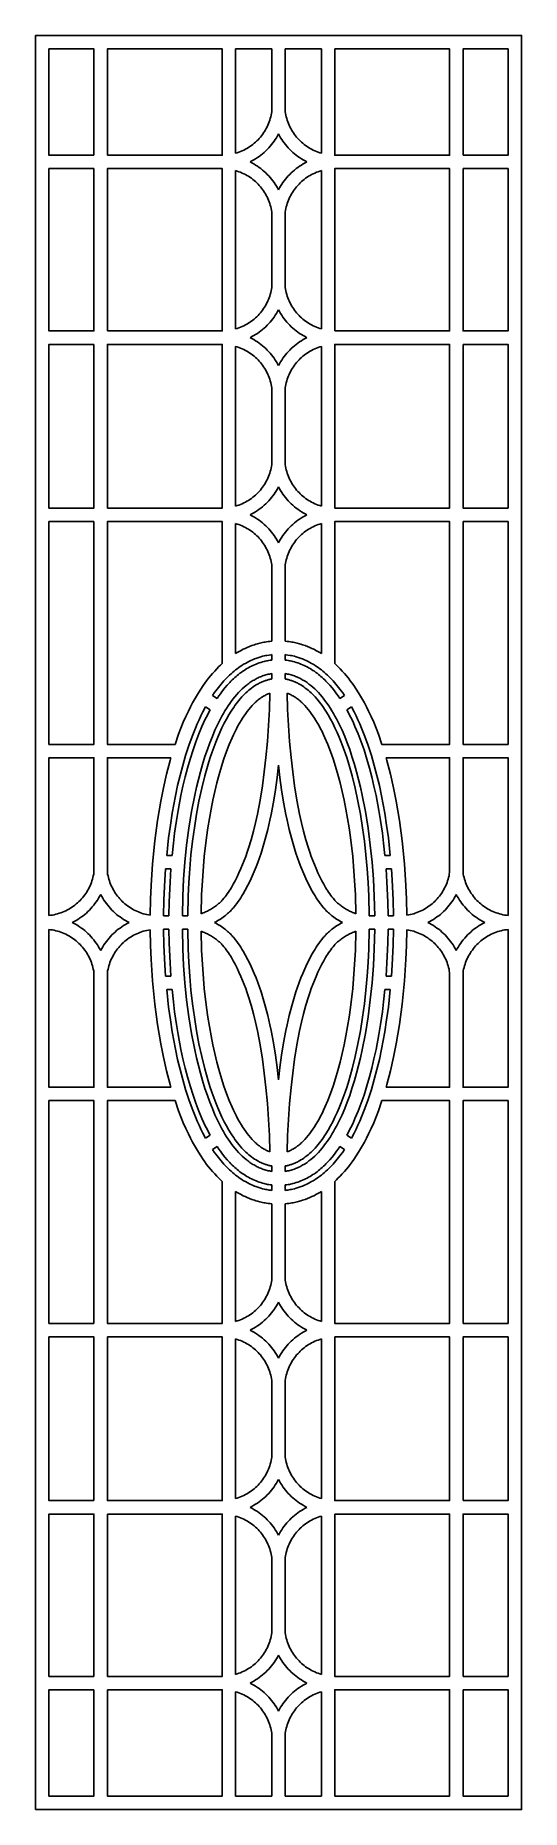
# Model space of a CAD drawing. Header units: millimetres. Extents: x 166 to 1073, y 176 to 3484.
import ezdxf

# ---------------------------------------------------------------- set-up
doc = ezdxf.new("R2010")
doc.units = ezdxf.units.MM
doc.layers.add('Layer 05', color=12, linetype='Continuous', true_color=0xde0000)

msp = doc.modelspace()

# ---------------------------------------------------------------- linework, layer by layer
at = {"layer": 'Layer 05'}
for points in [[(166.5, 175.5), (1072.7, 175.5), (1072.7, 3483.9), (166.5, 3483.9)], [(275.5, 3260.6), (275.5, 3458.9), (191.5, 3458.9), (191.5, 3260.6)], [(300.5, 3260.6), (514.6, 3260.6), (514.6, 3458.9), (300.5, 3458.9)], [(724.5, 3458.9), (938.6, 3458.9), (938.6, 3260.6), (724.5, 3260.6)], [(963.6, 3260.6), (963.6, 3458.9), (1047.7, 3458.9), (1047.7, 3260.6)], [(275.5, 3235.6), (191.5, 3235.6), (191.5, 2932.8), (275.5, 2932.8)], [(300.5, 2932.8), (514.6, 2932.8), (514.6, 3235.6), (300.5, 3235.6)], [(724.5, 2932.8), (938.6, 2932.8), (938.6, 3235.6), (724.5, 3235.6)], [(963.6, 3235.6), (1047.7, 3235.6), (1047.7, 2932.8), (963.6, 2932.8)], [(275.5, 2907.8), (191.5, 2907.8), (191.5, 2602.5), (275.5, 2602.5)], [(300.5, 2602.5), (514.6, 2602.5), (514.6, 2907.8), (300.5, 2907.8)], [(724.5, 2602.5), (938.6, 2602.5), (938.6, 2907.8), (724.5, 2907.8)], [(963.6, 2907.8), (1047.7, 2907.8), (1047.7, 2602.5), (963.6, 2602.5)], [(275.5, 2577.5), (191.5, 2577.5), (191.5, 2161.9), (275.5, 2161.9)], [(963.6, 2577.5), (1047.7, 2577.5), (1047.7, 2161.9), (963.6, 2161.9)], [(275.5, 1081.9), (191.5, 1081.9), (191.5, 1497.5), (275.5, 1497.5)], [(963.6, 1081.9), (1047.7, 1081.9), (1047.7, 1497.5), (963.6, 1497.5)], [(275.5, 751.5), (191.5, 751.5), (191.5, 1056.9), (275.5, 1056.9)], [(300.5, 1056.9), (514.6, 1056.9), (514.6, 751.5), (300.5, 751.5)], [(724.5, 1056.9), (938.6, 1056.9), (938.6, 751.5), (724.5, 751.5)], [(963.6, 751.5), (1047.7, 751.5), (1047.7, 1056.9), (963.6, 1056.9)], [(275.5, 423.8), (191.5, 423.8), (191.5, 726.5), (275.5, 726.5)], [(300.5, 726.5), (514.6, 726.5), (514.6, 423.8), (300.5, 423.8)], [(724.5, 726.5), (938.6, 726.5), (938.6, 423.8), (724.5, 423.8)], [(963.6, 423.8), (1047.7, 423.8), (1047.7, 726.5), (963.6, 726.5)], [(275.5, 398.8), (275.5, 200.5), (191.5, 200.5), (191.5, 398.8)], [(300.5, 398.8), (514.6, 398.8), (514.6, 200.5), (300.5, 200.5)], [(724.5, 200.5), (938.6, 200.5), (938.6, 398.8), (724.5, 398.8)], [(963.6, 398.8), (963.6, 200.5), (1047.7, 200.5), (1047.7, 398.8)]]:
    msp.add_lwpolyline(points, close=True, dxfattribs=at)
for points in [[(607.1, 3341.7), (607.1, 3458.9), (539.6, 3458.9), (539.6, 3264.4)], [(632.1, 3341.7), (632.1, 3458.9), (699.5, 3458.9), (699.5, 3264.4)], [(539.6, 3264.4), (542.8, 3265.3), (545.9, 3266.4), (548.9, 3267.6), (552, 3268.9), (554.9, 3270.3), (557.9, 3271.8), (560.7, 3273.4), (563.5, 3275.1), (566.3, 3276.9), (569, 3278.7), (571.6, 3280.7), (574.2, 3282.8), (576.7, 3284.9), (579.1, 3287.2), (581.4, 3289.5), (583.6, 3291.9), (585.8, 3294.4), (587.9, 3296.9), (589.8, 3299.5), (591.7, 3302.2), (593.5, 3305), (595.2, 3307.8), (596.8, 3310.7), (598.3, 3313.6), (599.7, 3316.6), (601, 3319.6), (602.2, 3322.6), (603.3, 3325.7), (604.3, 3328.9), (605.1, 3332.1), (605.9, 3335.3), (606.5, 3338.5), (607.1, 3341.7)], [(699.5, 3264.4), (696.4, 3265.3), (693.3, 3266.4), (690.2, 3267.6), (687.2, 3268.9), (684.2, 3270.3), (681.3, 3271.8), (678.4, 3273.4), (675.6, 3275.1), (672.8, 3276.9), (670.1, 3278.7), (667.5, 3280.7), (665, 3282.8), (662.5, 3284.9), (660.1, 3287.2), (657.8, 3289.5), (655.5, 3291.9), (653.4, 3294.4), (651.3, 3296.9), (649.3, 3299.5), (647.4, 3302.2), (645.6, 3305), (643.9, 3307.8), (642.3, 3310.7), (640.8, 3313.6), (639.4, 3316.6), (638.1, 3319.6), (636.9, 3322.6), (635.8, 3325.7), (634.9, 3328.9), (634, 3332.1), (633.2, 3335.3), (632.6, 3338.5), (632.1, 3341.7)], [(566.5, 3248.1), (570.1, 3250), (573.5, 3251.9), (576.9, 3254), (580.3, 3256.1), (583.5, 3258.4), (586.7, 3260.8), (589.8, 3263.3), (592.8, 3265.9), (595.8, 3268.6), (598.6, 3271.4), (601.3, 3274.2), (604, 3277.2), (606.5, 3280.3), (609, 3283.4), (611.3, 3286.6), (613.6, 3289.9), (615.7, 3293.3), (617.7, 3296.7), (619.6, 3300.2)], [(619.6, 3300.2), (621.5, 3296.7), (623.5, 3293.3), (625.6, 3289.9), (627.8, 3286.6), (630.2, 3283.4), (632.6, 3280.3), (635.1, 3277.2), (637.8, 3274.2), (640.5, 3271.4), (643.4, 3268.6), (646.3, 3265.9), (649.3, 3263.3), (652.4, 3260.8), (655.6, 3258.4), (658.9, 3256.1), (662.2, 3254), (665.6, 3251.9), (669.1, 3250), (672.6, 3248.1)], [(619.6, 3196), (617.7, 3199.5), (615.7, 3203), (613.6, 3206.3), (611.3, 3209.6), (609, 3212.9), (606.5, 3216), (604, 3219), (601.3, 3222), (598.6, 3224.9), (595.8, 3227.7), (592.8, 3230.4), (589.8, 3233), (586.7, 3235.5), (583.5, 3237.8), (580.3, 3240.1), (576.9, 3242.3), (573.5, 3244.3), (570.1, 3246.3), (566.5, 3248.1)], [(672.6, 3248.1), (669.1, 3246.3), (665.6, 3244.3), (662.2, 3242.3), (658.9, 3240.1), (655.6, 3237.8), (652.4, 3235.5), (649.3, 3233), (646.3, 3230.4), (643.4, 3227.7), (640.5, 3224.9), (637.8, 3222), (635.1, 3219), (632.6, 3216), (630.2, 3212.9), (627.8, 3209.6), (625.6, 3206.3), (623.5, 3203), (621.5, 3199.5), (619.6, 3196)], [(607.1, 3154.5), (606.5, 3157.8), (605.9, 3161), (605.1, 3164.2), (604.3, 3167.4), (603.3, 3170.5), (602.2, 3173.6), (601, 3176.7), (599.7, 3179.7), (598.3, 3182.7), (596.8, 3185.6), (595.2, 3188.4), (593.5, 3191.3), (591.7, 3194), (589.8, 3196.7), (587.9, 3199.3), (585.8, 3201.9), (583.6, 3204.3), (581.4, 3206.7), (579.1, 3209.1), (576.7, 3211.3), (574.2, 3213.5), (571.6, 3215.5), (569, 3217.5), (566.3, 3219.4), (563.5, 3221.2), (560.7, 3222.9), (557.9, 3224.5), (554.9, 3226), (552, 3227.4), (548.9, 3228.7), (545.9, 3229.8), (542.8, 3230.9), (539.6, 3231.9)], [(539.6, 3231.9), (539.6, 2936.6)], [(632.1, 3154.5), (632.6, 3157.8), (633.2, 3161), (634, 3164.2), (634.9, 3167.4), (635.8, 3170.5), (636.9, 3173.6), (638.1, 3176.7), (639.4, 3179.7), (640.8, 3182.7), (642.3, 3185.6), (643.9, 3188.4), (645.6, 3191.3), (647.4, 3194), (649.3, 3196.7), (651.3, 3199.3), (653.4, 3201.9), (655.5, 3204.3), (657.8, 3206.7), (660.1, 3209.1), (662.5, 3211.3), (665, 3213.5), (667.5, 3215.5), (670.1, 3217.5), (672.8, 3219.4), (675.6, 3221.2), (678.4, 3222.9), (681.3, 3224.5), (684.2, 3226), (687.2, 3227.4), (690.2, 3228.7), (693.3, 3229.8), (696.4, 3230.9), (699.5, 3231.9)], [(699.5, 3231.9), (699.5, 2936.6)], [(607.1, 3013.9), (607.1, 3154.5)], [(632.1, 3013.9), (632.1, 3154.5)], [(539.6, 2936.6), (542.8, 2937.6), (545.9, 2938.6), (548.9, 2939.8), (552, 2941.1), (554.9, 2942.5), (557.9, 2944), (560.7, 2945.6), (563.5, 2947.3), (566.3, 2949.1), (569, 2951), (571.6, 2952.9), (574.2, 2955), (576.7, 2957.2), (579.1, 2959.4), (581.4, 2961.7), (583.6, 2964.1), (585.8, 2966.6), (587.9, 2969.2), (589.8, 2971.8), (591.7, 2974.5), (593.5, 2977.2), (595.2, 2980), (596.8, 2982.9), (598.3, 2985.8), (599.7, 2988.8), (601, 2991.8), (602.2, 2994.9), (603.3, 2998), (604.3, 3001.1), (605.1, 3004.3), (605.9, 3007.5), (606.5, 3010.7), (607.1, 3013.9)], [(699.5, 2936.6), (696.4, 2937.6), (693.3, 2938.6), (690.2, 2939.8), (687.2, 2941.1), (684.2, 2942.5), (681.3, 2944), (678.4, 2945.6), (675.6, 2947.3), (672.8, 2949.1), (670.1, 2951), (667.5, 2952.9), (665, 2955), (662.5, 2957.2), (660.1, 2959.4), (657.8, 2961.7), (655.5, 2964.1), (653.4, 2966.6), (651.3, 2969.2), (649.3, 2971.8), (647.4, 2974.5), (645.6, 2977.2), (643.9, 2980), (642.3, 2982.9), (640.8, 2985.8), (639.4, 2988.8), (638.1, 2991.8), (636.9, 2994.9), (635.8, 2998), (634.9, 3001.1), (634, 3004.3), (633.2, 3007.5), (632.6, 3010.7), (632.1, 3013.9)], [(566.5, 2920.3), (570.1, 2922.2), (573.5, 2924.1), (576.9, 2926.2), (580.3, 2928.3), (583.5, 2930.6), (586.7, 2933), (589.8, 2935.5), (592.8, 2938.1), (595.8, 2940.8), (598.6, 2943.6), (601.3, 2946.5), (604, 2949.4), (606.5, 2952.5), (609, 2955.6), (611.3, 2958.8), (613.6, 2962.1), (615.7, 2965.5), (617.7, 2968.9), (619.6, 2972.4)], [(619.6, 2972.4), (621.5, 2968.9), (623.5, 2965.5), (625.6, 2962.1), (627.8, 2958.8), (630.2, 2955.6), (632.6, 2952.5), (635.1, 2949.4), (637.8, 2946.5), (640.5, 2943.6), (643.4, 2940.8), (646.3, 2938.1), (649.3, 2935.5), (652.4, 2933), (655.6, 2930.6), (658.9, 2928.3), (662.2, 2926.2), (665.6, 2924.1), (669.1, 2922.2), (672.6, 2920.3)], [(619.6, 2868.3), (617.7, 2871.8), (615.7, 2875.2), (613.6, 2878.6), (611.3, 2881.9), (609, 2885.1), (606.5, 2888.2), (604, 2891.3), (601.3, 2894.2), (598.6, 2897.1), (595.8, 2899.9), (592.8, 2902.6), (589.8, 2905.2), (586.7, 2907.7), (583.5, 2910.1), (580.3, 2912.3), (576.9, 2914.5), (573.5, 2916.6), (570.1, 2918.5), (566.5, 2920.3)], [(672.6, 2920.3), (669.1, 2918.5), (665.6, 2916.6), (662.2, 2914.5), (658.9, 2912.3), (655.6, 2910.1), (652.4, 2907.7), (649.3, 2905.2), (646.3, 2902.6), (643.4, 2899.9), (640.5, 2897.1), (637.8, 2894.2), (635.1, 2891.3), (632.6, 2888.2), (630.2, 2885.1), (627.8, 2881.9), (625.6, 2878.6), (623.5, 2875.2), (621.5, 2871.8), (619.6, 2868.3)], [(607.1, 2826.8), (606.5, 2830), (605.9, 2833.2), (605.1, 2836.4), (604.3, 2839.6), (603.3, 2842.7), (602.2, 2845.8), (601, 2848.9), (599.7, 2851.9), (598.3, 2854.9), (596.8, 2857.8), (595.2, 2860.7), (593.5, 2863.5), (591.7, 2866.2), (589.8, 2868.9), (587.9, 2871.5), (585.8, 2874.1), (583.6, 2876.6), (581.4, 2879), (579.1, 2881.3), (576.7, 2883.5), (574.2, 2885.7), (571.6, 2887.7), (569, 2889.7), (566.3, 2891.6), (563.5, 2893.4), (560.7, 2895.1), (557.9, 2896.7), (554.9, 2898.2), (552, 2899.6), (548.9, 2900.9), (545.9, 2902.1), (542.8, 2903.1), (539.6, 2904.1)], [(539.6, 2904.1), (539.6, 2606.2)], [(632.1, 2826.8), (632.6, 2830), (633.2, 2833.2), (634, 2836.4), (634.9, 2839.6), (635.8, 2842.7), (636.9, 2845.8), (638.1, 2848.9), (639.4, 2851.9), (640.8, 2854.9), (642.3, 2857.8), (643.9, 2860.7), (645.6, 2863.5), (647.4, 2866.2), (649.3, 2868.9), (651.3, 2871.5), (653.4, 2874.1), (655.5, 2876.6), (657.8, 2879), (660.1, 2881.3), (662.5, 2883.5), (665, 2885.7), (667.5, 2887.7), (670.1, 2889.7), (672.8, 2891.6), (675.6, 2893.4), (678.4, 2895.1), (681.3, 2896.7), (684.2, 2898.2), (687.2, 2899.6), (690.2, 2900.9), (693.3, 2902.1), (696.4, 2903.1), (699.5, 2904.1)], [(699.5, 2904.1), (699.5, 2606.2)], [(607.1, 2683.6), (607.1, 2826.8)], [(632.1, 2683.6), (632.1, 2826.8)], [(539.6, 2606.2), (542.8, 2607.2), (545.9, 2608.2), (548.9, 2609.4), (552, 2610.7), (554.9, 2612.1), (557.9, 2613.6), (560.7, 2615.2), (563.5, 2616.9), (566.3, 2618.7), (569, 2620.6), (571.6, 2622.6), (574.2, 2624.6), (576.7, 2626.8), (579.1, 2629), (581.4, 2631.3), (583.6, 2633.7), (585.8, 2636.2), (587.9, 2638.8), (589.8, 2641.4), (591.7, 2644.1), (593.5, 2646.8), (595.2, 2649.6), (596.8, 2652.5), (598.3, 2655.4), (599.7, 2658.4), (601, 2661.4), (602.2, 2664.5), (603.3, 2667.6), (604.3, 2670.7), (605.1, 2673.9), (605.9, 2677.1), (606.5, 2680.3), (607.1, 2683.6)], [(699.5, 2606.2), (696.4, 2607.2), (693.3, 2608.2), (690.2, 2609.4), (687.2, 2610.7), (684.2, 2612.1), (681.3, 2613.6), (678.4, 2615.2), (675.6, 2616.9), (672.8, 2618.7), (670.1, 2620.6), (667.5, 2622.6), (665, 2624.6), (662.5, 2626.8), (660.1, 2629), (657.8, 2631.3), (655.5, 2633.7), (653.4, 2636.2), (651.3, 2638.8), (649.3, 2641.4), (647.4, 2644.1), (645.6, 2646.8), (643.9, 2649.6), (642.3, 2652.5), (640.8, 2655.4), (639.4, 2658.4), (638.1, 2661.4), (636.9, 2664.5), (635.8, 2667.6), (634.9, 2670.7), (634, 2673.9), (633.2, 2677.1), (632.6, 2680.3), (632.1, 2683.6)], [(566.5, 2590), (570.1, 2591.8), (573.5, 2593.7), (576.9, 2595.8), (580.3, 2598), (583.5, 2600.2), (586.7, 2602.6), (589.8, 2605.1), (592.8, 2607.7), (595.8, 2610.4), (598.6, 2613.2), (601.3, 2616.1), (604, 2619), (606.5, 2622.1), (609, 2625.2), (611.3, 2628.4), (613.6, 2631.7), (615.7, 2635.1), (617.7, 2638.5), (619.6, 2642)], [(619.6, 2642), (621.5, 2638.5), (623.5, 2635.1), (625.6, 2631.7), (627.8, 2628.4), (630.2, 2625.2), (632.6, 2622.1), (635.1, 2619), (637.8, 2616.1), (640.5, 2613.2), (643.4, 2610.4), (646.3, 2607.7), (649.3, 2605.1), (652.4, 2602.6), (655.6, 2600.2), (658.9, 2598), (662.2, 2595.8), (665.6, 2593.7), (669.1, 2591.8), (672.6, 2590)], [(619.6, 2537.9), (617.7, 2541.4), (615.7, 2544.8), (613.6, 2548.2), (611.3, 2551.5), (609, 2554.7), (606.5, 2557.8), (604, 2560.9), (601.3, 2563.9), (598.6, 2566.7), (595.8, 2569.5), (592.8, 2572.2), (589.8, 2574.8), (586.7, 2577.3), (583.5, 2579.7), (580.3, 2582), (576.9, 2584.1), (573.5, 2586.2), (570.1, 2588.1), (566.5, 2590)], [(672.6, 2590), (669.1, 2588.1), (665.6, 2586.2), (662.2, 2584.1), (658.9, 2582), (655.6, 2579.7), (652.4, 2577.3), (649.3, 2574.8), (646.3, 2572.2), (643.4, 2569.5), (640.5, 2566.7), (637.8, 2563.9), (635.1, 2560.9), (632.6, 2557.8), (630.2, 2554.7), (627.8, 2551.5), (625.6, 2548.2), (623.5, 2544.8), (621.5, 2541.4), (619.6, 2537.9)], [(426.7, 2161.9), (300.5, 2161.9), (300.5, 2577.5), (514.6, 2577.5), (514.6, 2312.4)], [(539.6, 2331.3), (539.6, 2573.7)], [(539.6, 2573.7), (542.8, 2572.7), (545.9, 2571.7), (548.9, 2570.5), (552, 2569.2), (554.9, 2567.8), (557.9, 2566.3), (560.7, 2564.7), (563.5, 2563), (566.3, 2561.2), (569, 2559.3), (571.6, 2557.4), (574.2, 2555.3), (576.7, 2553.1), (579.1, 2550.9), (581.4, 2548.6), (583.6, 2546.2), (585.8, 2543.7), (587.9, 2541.2), (589.8, 2538.5), (591.7, 2535.8), (593.5, 2533.1), (595.2, 2530.3), (596.8, 2527.4), (598.3, 2524.5), (599.7, 2521.5), (601, 2518.5), (602.2, 2515.4), (603.3, 2512.3), (604.3, 2509.2), (605.1, 2506), (605.9, 2502.8), (606.5, 2499.6), (607.1, 2496.4)], [(699.5, 2573.7), (696.4, 2572.7), (693.3, 2571.7), (690.2, 2570.5), (687.2, 2569.2), (684.2, 2567.8), (681.3, 2566.3), (678.4, 2564.7), (675.6, 2563), (672.8, 2561.2), (670.1, 2559.3), (667.5, 2557.4), (665, 2555.3), (662.5, 2553.1), (660.1, 2550.9), (657.8, 2548.6), (655.5, 2546.2), (653.4, 2543.7), (651.3, 2541.2), (649.3, 2538.5), (647.4, 2535.8), (645.6, 2533.1), (643.9, 2530.3), (642.3, 2527.4), (640.8, 2524.5), (639.4, 2521.5), (638.1, 2518.5), (636.9, 2515.4), (635.8, 2512.3), (634.9, 2509.2), (634, 2506), (633.2, 2502.8), (632.6, 2499.6), (632.1, 2496.4)], [(699.5, 2331.3), (699.5, 2573.7)], [(812.4, 2161.9), (938.6, 2161.9), (938.6, 2577.5), (724.5, 2577.5), (724.5, 2312.4)], [(607.1, 2496.4), (607.1, 2354.3)], [(632.1, 2496.4), (632.1, 2354.3)], [(607.1, 2354.3), (603.6, 2354), (600.1, 2353.5), (597.4, 2353.1), (594.8, 2352.7), (592.2, 2352.2), (589.6, 2351.7), (584.9, 2350.6), (580.3, 2349.4), (577.6, 2348.6), (575, 2347.8), (572.3, 2346.9), (569.7, 2346), (565.3, 2344.3), (560.9, 2342.5), (557.3, 2340.9), (553.7, 2339.2), (548.8, 2336.6), (544, 2333.9), (539.6, 2331.3)], [(632.1, 2354.3), (635.6, 2354), (639.1, 2353.5), (641.7, 2353.1), (644.3, 2352.7), (646.9, 2352.2), (649.5, 2351.7), (654.2, 2350.6), (658.9, 2349.4), (661.5, 2348.6), (664.2, 2347.8), (666.8, 2346.9), (669.4, 2346), (673.8, 2344.3), (678.2, 2342.5), (681.8, 2340.9), (685.4, 2339.2), (690.3, 2336.6), (695.1, 2333.9), (699.5, 2331.3)], [(607.1, 2329.2), (606, 2329.1), (602, 2328.5), (598, 2327.9), (595.4, 2327.4), (592.9, 2326.8), (589.7, 2326.1), (586.6, 2325.2), (583, 2324.1), (579.4, 2322.9), (577.1, 2322.1), (574.8, 2321.2), (571.3, 2319.8), (567.9, 2318.2), (564.4, 2316.5), (561.1, 2314.8), (557.8, 2313), (554.6, 2311.2), (551.5, 2309.2), (548.4, 2307.2), (545.4, 2305.1), (542.4, 2302.9), (539.5, 2300.7), (536.6, 2298.4), (533.8, 2296), (531.1, 2293.6), (528.4, 2291.1), (525.7, 2288.5), (523.1, 2285.9), (520.4, 2283.1), (517.7, 2280.3), (515.1, 2277.3), (512.5, 2274.3), (510, 2271.3), (507.6, 2268.2), (502.9, 2262), (499.8, 2257.7), (496.8, 2253.2)], [(505, 2247.7), (508.1, 2252.1), (511.2, 2256.4), (515.3, 2261.9), (519.6, 2267.2), (524.1, 2272.4), (526.4, 2275), (528.8, 2277.5), (531, 2279.7), (533.3, 2282), (535.6, 2284.2), (538, 2286.4), (540.4, 2288.4), (542.8, 2290.5), (545.2, 2292.4), (547.7, 2294.4), (550.2, 2296.2), (552.8, 2298.1), (555.4, 2299.8), (558, 2301.5), (560.7, 2303.2), (563.5, 2304.7), (566.2, 2306.2), (569, 2307.7), (571.9, 2309.1), (574.8, 2310.4), (577.7, 2311.6), (580.7, 2312.7), (583.7, 2313.8), (586.7, 2314.8), (589.8, 2315.7), (592.8, 2316.5), (595, 2317), (597.1, 2317.5), (599.3, 2317.9), (601.4, 2318.3), (604.2, 2318.8), (607.1, 2319.1)], [(607.1, 2319.1), (607.1, 2329.2)], [(632.1, 2319.1), (632.1, 2329.2)], [(632.1, 2329.2), (633.2, 2329.1), (637.2, 2328.5), (641.2, 2327.9), (643.7, 2327.4), (646.3, 2326.8), (649.4, 2326.1), (652.5, 2325.2), (656.1, 2324.1), (659.7, 2322.9), (662, 2322.1), (664.4, 2321.2), (667.8, 2319.8), (671.3, 2318.2), (674.7, 2316.5), (678.1, 2314.8), (681.3, 2313), (684.5, 2311.2), (687.7, 2309.2), (690.7, 2307.2), (693.8, 2305.1), (696.7, 2302.9), (699.6, 2300.7), (702.5, 2298.4), (705.3, 2296), (708.1, 2293.6), (710.8, 2291.1), (713.5, 2288.5), (716.1, 2285.9), (718.8, 2283.1), (721.4, 2280.3), (724, 2277.3), (726.6, 2274.3), (729.1, 2271.3), (731.5, 2268.2), (736.3, 2262), (739.4, 2257.7), (742.4, 2253.2)], [(734.1, 2247.7), (731.1, 2252.1), (727.9, 2256.4), (723.8, 2261.9), (719.5, 2267.2), (715, 2272.4), (712.7, 2275), (710.3, 2277.5), (708.1, 2279.7), (705.8, 2282), (703.5, 2284.2), (701.1, 2286.4), (698.8, 2288.4), (696.4, 2290.5), (693.9, 2292.4), (691.4, 2294.4), (688.9, 2296.2), (686.4, 2298.1), (683.8, 2299.8), (681.1, 2301.5), (678.4, 2303.2), (675.7, 2304.7), (672.9, 2306.2), (670.1, 2307.7), (667.2, 2309.1), (664.3, 2310.4), (661.4, 2311.6), (658.5, 2312.7), (655.5, 2313.8), (652.4, 2314.8), (649.4, 2315.7), (646.3, 2316.5), (644.2, 2317), (642, 2317.5), (639.9, 2317.9), (637.7, 2318.3), (634.9, 2318.8), (632.1, 2319.1)], [(514.6, 2312.4), (511.6, 2309.6), (508.6, 2306.8), (504.6, 2302.8), (500.7, 2298.7), (496.6, 2294.2), (492.7, 2289.6), (489.1, 2285.1), (485.6, 2280.6), (482.3, 2276.2), (479.1, 2271.7), (474.6, 2265), (470.2, 2258.2), (464.6, 2248.8), (459.2, 2239.1), (455.3, 2231.6), (451.6, 2224.1), (446.7, 2213.7), (442.1, 2203), (437.6, 2192), (433.3, 2180.8), (426.7, 2161.9)], [(607.1, 2293.9), (604.6, 2293.5), (602.5, 2293.1), (600.4, 2292.6), (598.3, 2292.1), (596.2, 2291.5), (594.1, 2290.9), (592, 2290.2), (589.9, 2289.5), (587.9, 2288.7), (585.8, 2287.9), (583.8, 2287), (581.8, 2286.1), (579.8, 2285.1), (577.8, 2284.1), (575.9, 2283), (573.9, 2281.9), (572, 2280.8), (570.1, 2279.6), (568.2, 2278.3), (566.4, 2277), (564.5, 2275.7), (562.7, 2274.4), (560.9, 2272.9), (559.1, 2271.5), (555.6, 2268.5), (552.1, 2265.3), (548.7, 2262.1), (545.2, 2258.4), (541.7, 2254.6), (538.2, 2250.4), (534.7, 2246.1), (531.6, 2242), (528.6, 2237.9), (525.6, 2233.5), (522.7, 2229), (519.8, 2224.4), (517, 2219.6), (514.2, 2214.7), (511.5, 2209.7), (506.2, 2199.3), (501.1, 2188.3), (496.2, 2176.8), (491.4, 2164.8), (486.9, 2152.4), (482.5, 2139.5), (477.8, 2124.4), (473.9, 2110.6), (470.2, 2096.4), (466.7, 2082), (463.4, 2067.1), (457.5, 2036.7), (452.5, 2005.6), (448.3, 1973.9), (445.1, 1942), (442.7, 1910.2), (441.1, 1878.7), (440.3, 1842.2)], [(450.3, 1842.2), (451.2, 1879.1), (452.4, 1904.4), (454.1, 1930), (456.4, 1955.6), (459.3, 1981.1), (462.7, 2006.5), (466.7, 2031.5), (471.3, 2056), (476.5, 2079.9), (482.2, 2102.9), (488.4, 2125), (491.8, 2135.6), (495.2, 2145.9), (498.8, 2155.9), (502.5, 2165.7), (506.3, 2175.1), (510.2, 2184.1), (514.2, 2192.8), (518.3, 2201.2), (522.6, 2209.1), (526.9, 2216.8), (531.4, 2224), (533.7, 2227.5), (536, 2230.9), (538.3, 2234.1), (540.6, 2237.4), (543, 2240.5), (545.4, 2243.5), (548.3, 2246.9), (551.3, 2250.3), (553.8, 2253), (556.4, 2255.6), (558.9, 2258), (561.5, 2260.4), (564.1, 2262.7), (566.8, 2264.9), (569.5, 2267), (572.3, 2269), (575, 2270.8), (577.8, 2272.6), (580.7, 2274.2), (582.1, 2275), (583.5, 2275.8), (585, 2276.5), (586.4, 2277.2), (587.9, 2277.9), (589.4, 2278.5), (590.8, 2279.1), (592.3, 2279.7), (593.8, 2280.3), (595.3, 2280.8), (596.8, 2281.3), (598.3, 2281.7), (599.8, 2282.2), (601.3, 2282.6), (602.7, 2282.9), (604.2, 2283.2), (605.6, 2283.5), (607.1, 2283.8)], [(607.1, 2283.8), (607.1, 2293.9)], [(632.1, 2283.8), (632.1, 2293.9)], [(632.1, 2293.9), (634.5, 2293.5), (636.6, 2293.1), (638.8, 2292.6), (640.9, 2292.1), (643, 2291.5), (645.1, 2290.9), (647.1, 2290.2), (649.2, 2289.5), (651.3, 2288.7), (653.3, 2287.9), (655.3, 2287), (657.3, 2286.1), (659.3, 2285.1), (661.3, 2284.1), (663.3, 2283), (665.2, 2281.9), (667.1, 2280.8), (669, 2279.6), (670.9, 2278.3), (672.8, 2277), (674.6, 2275.7), (676.4, 2274.4), (678.3, 2272.9), (680.1, 2271.5), (683.6, 2268.5), (687.1, 2265.3), (690.4, 2262.1), (694, 2258.4), (697.4, 2254.6), (701, 2250.4), (704.4, 2246.1), (707.5, 2242), (710.5, 2237.9), (713.5, 2233.5), (716.4, 2229), (719.3, 2224.4), (722.1, 2219.6), (724.9, 2214.7), (727.6, 2209.7), (732.9, 2199.3), (738, 2188.3), (743, 2176.8), (747.7, 2164.8), (752.3, 2152.4), (756.6, 2139.5), (761.3, 2124.4), (765.3, 2110.6), (769, 2096.4), (772.5, 2082), (775.8, 2067.1), (781.7, 2036.7), (786.7, 2005.6), (790.8, 1973.9), (794, 1942), (796.4, 1910.2), (798, 1878.7), (798.9, 1842.2)], [(788.9, 1842.2), (788, 1879.1), (786.8, 1904.4), (785, 1930), (782.7, 1955.6), (779.9, 1981.1), (776.4, 2006.5), (772.4, 2031.5), (767.8, 2056), (762.7, 2079.9), (757, 2102.9), (750.7, 2125), (747.4, 2135.6), (743.9, 2145.9), (740.4, 2155.9), (736.7, 2165.7), (732.9, 2175.1), (729, 2184.1), (724.9, 2192.8), (720.8, 2201.2), (716.6, 2209.1), (712.2, 2216.8), (707.7, 2224), (705.5, 2227.5), (703.2, 2230.9), (700.9, 2234.1), (698.5, 2237.4), (696.1, 2240.5), (693.7, 2243.5), (690.8, 2246.9), (687.8, 2250.3), (685.3, 2253), (682.8, 2255.6), (680.2, 2258), (677.6, 2260.4), (675, 2262.7), (672.3, 2264.9), (669.6, 2267), (666.9, 2269), (664.1, 2270.8), (661.3, 2272.6), (658.5, 2274.2), (657.1, 2275), (655.6, 2275.8), (654.2, 2276.5), (652.7, 2277.2), (651.3, 2277.9), (649.8, 2278.5), (648.3, 2279.1), (646.8, 2279.7), (645.3, 2280.3), (643.8, 2280.8), (642.4, 2281.3), (640.9, 2281.7), (639.3, 2282.2), (637.8, 2282.6), (636.4, 2282.9), (635, 2283.2), (633.5, 2283.5), (632.1, 2283.8)], [(724.5, 2312.4), (727.6, 2309.6), (730.5, 2306.8), (734.5, 2302.8), (738.4, 2298.7), (742.5, 2294.2), (746.4, 2289.6), (750, 2285.1), (753.5, 2280.6), (756.8, 2276.2), (760.1, 2271.7), (764.6, 2265), (768.9, 2258.2), (774.5, 2248.8), (780, 2239.1), (783.8, 2231.6), (787.5, 2224.1), (792.4, 2213.7), (797.1, 2203), (801.5, 2192), (805.8, 2180.8), (812.4, 2161.9)], [(603.3, 2257.1), (602.5, 2227.1), (601, 2197.1), (598.8, 2167.1), (596, 2137.2), (593.1, 2110.7), (589.5, 2084.3), (585.4, 2057.9), (580.4, 2031.8), (576.9, 2015.8), (573, 1999.9), (568.6, 1984.1), (563.8, 1968.5), (561.2, 1960.7), (558.4, 1953), (555.5, 1945.3), (552.5, 1937.7), (549.3, 1930.1), (545.9, 1922.5), (542.3, 1915.1), (538.6, 1907.6), (535.3, 1901.3), (531.8, 1895.1), (530, 1892.1), (528.1, 1889.1), (526.1, 1886.1), (524.1, 1883.2), (522.1, 1880.3), (519.9, 1877.6), (517.7, 1874.8), (515.4, 1872.2), (514.2, 1870.9), (513, 1869.7), (511.8, 1868.4), (510.6, 1867.2), (509.3, 1866), (508, 1864.9), (506.7, 1863.7), (505.4, 1862.6), (503.7, 1861.3), (502, 1860), (500.2, 1858.7), (498.4, 1857.5), (496.6, 1856.4), (494.8, 1855.2), (492.9, 1854.2), (491.1, 1853.1), (489.2, 1852.1), (487.2, 1851.1), (485.3, 1850.2), (483.3, 1849.3), (481.3, 1848.4), (479.3, 1847.6), (475.3, 1846.1)], [(475.3, 1846.1), (476.3, 1881.1), (478.2, 1916.7), (481.2, 1952.6), (485.4, 1988.4), (487.9, 2006.1), (490.7, 2023.6), (493.8, 2040.8), (497.2, 2057.7), (500.8, 2074.1), (504.7, 2090.2), (508.9, 2105.7), (513.3, 2120.7), (517.9, 2135.1), (522.8, 2148.8), (527.8, 2161.8), (533.1, 2174.1), (535.8, 2179.9), (538.5, 2185.6), (541.2, 2191), (544, 2196.3), (546.9, 2201.3), (549.7, 2206.1), (552.6, 2210.8), (555.5, 2215.2), (558.4, 2219.4), (561.4, 2223.4), (564.4, 2227.1), (567.3, 2230.7), (570.3, 2234.1), (571.8, 2235.6), (573.3, 2237.2), (574.8, 2238.7), (576.3, 2240.1), (577.8, 2241.5), (579.4, 2242.8), (580.9, 2244.1), (582.4, 2245.3), (583.9, 2246.5), (585.4, 2247.6), (586.9, 2248.7), (588.4, 2249.7), (589.9, 2250.7), (591.4, 2251.6), (592.9, 2252.5), (594.4, 2253.3), (595.9, 2254), (597.4, 2254.8), (598.9, 2255.4), (600.4, 2256), (601.9, 2256.6), (603.3, 2257.1)], [(496.8, 2253.2), (505, 2247.7)], [(635.8, 2257.1), (636.6, 2227.1), (638.2, 2197.1), (640.3, 2167.1), (643.1, 2137.2), (646.1, 2110.7), (649.6, 2084.3), (653.8, 2057.9), (658.7, 2031.8), (662.3, 2015.8), (666.2, 1999.9), (670.5, 1984.1), (675.3, 1968.5), (677.9, 1960.7), (680.7, 1953), (683.6, 1945.3), (686.6, 1937.7), (689.9, 1930.1), (693.2, 1922.5), (696.8, 1915.1), (700.5, 1907.6), (703.9, 1901.3), (707.4, 1895.1), (709.2, 1892.1), (711.1, 1889.1), (713, 1886.1), (715, 1883.2), (717.1, 1880.3), (719.2, 1877.6), (721.4, 1874.8), (723.7, 1872.2), (724.9, 1870.9), (726.1, 1869.7), (727.3, 1868.4), (728.6, 1867.2), (729.8, 1866), (731.1, 1864.9), (732.4, 1863.7), (733.8, 1862.6), (735.5, 1861.3), (737.2, 1860), (738.9, 1858.7), (740.7, 1857.5), (742.5, 1856.4), (744.3, 1855.2), (746.2, 1854.2), (748.1, 1853.1), (750, 1852.1), (751.9, 1851.1), (753.9, 1850.2), (755.8, 1849.3), (757.8, 1848.4), (759.8, 1847.6), (763.8, 1846.1)], [(763.8, 1846.1), (762.9, 1881.1), (760.9, 1916.7), (757.9, 1952.6), (753.7, 1988.4), (751.2, 2006.1), (748.4, 2023.6), (745.3, 2040.8), (742, 2057.7), (738.3, 2074.1), (734.4, 2090.2), (730.3, 2105.7), (725.9, 2120.7), (721.2, 2135.1), (716.4, 2148.8), (711.3, 2161.8), (706.1, 2174.1), (703.4, 2179.9), (700.7, 2185.6), (697.9, 2191), (695.1, 2196.3), (692.3, 2201.3), (689.4, 2206.1), (686.5, 2210.8), (683.6, 2215.2), (680.7, 2219.4), (677.7, 2223.4), (674.8, 2227.1), (671.8, 2230.7), (668.8, 2234.1), (667.3, 2235.6), (665.8, 2237.2), (664.3, 2238.7), (662.8, 2240.1), (661.3, 2241.5), (659.8, 2242.8), (658.3, 2244.1), (656.8, 2245.3), (655.3, 2246.5), (653.8, 2247.6), (652.3, 2248.7), (650.7, 2249.7), (649.2, 2250.7), (647.7, 2251.6), (646.2, 2252.5), (644.7, 2253.3), (643.2, 2254), (641.7, 2254.8), (640.3, 2255.4), (638.8, 2256), (637.3, 2256.6), (635.8, 2257.1)], [(742.4, 2253.2), (734.1, 2247.7)], [(411.1, 1954.6), (414.7, 1987.7), (417.9, 2011.2), (421.5, 2033.8), (427.3, 2065.7), (431.5, 2085.1), (436, 2104), (440.9, 2122.6), (446.3, 2141.1), (452.3, 2159.6), (458.3, 2176.3), (464.7, 2192.4), (468, 2200.1), (471.5, 2207.7), (475, 2215.1), (478.7, 2222.4), (483.7, 2231.9)], [(492.1, 2226.3), (489.6, 2221.8), (486.3, 2215.4), (483.1, 2209), (480, 2202.3), (476.9, 2195.5), (471.1, 2181.4), (465.5, 2166.8), (460.2, 2151.6), (454.7, 2134.4), (450, 2117.8), (445.6, 2101.1), (441.5, 2084), (437.7, 2066.5), (432.4, 2038.4), (429.4, 2020.2), (425.9, 1996.3), (423.6, 1977.8), (421.2, 1954.6)], [(483.7, 2231.9), (492.1, 2226.3)], [(755.4, 2231.9), (747.1, 2226.3)], [(747.1, 2226.3), (749.5, 2221.8), (752.8, 2215.4), (756, 2209), (759.2, 2202.3), (762.2, 2195.5), (768.1, 2181.4), (773.7, 2166.8), (779, 2151.6), (784.4, 2134.4), (789.2, 2117.8), (793.6, 2101.1), (797.6, 2084), (801.4, 2066.5), (806.8, 2038.4), (809.8, 2020.2), (813.2, 1996.3), (815.5, 1977.8), (818, 1954.6)], [(828, 1954.6), (824.4, 1987.7), (821.2, 2011.2), (817.7, 2033.8), (811.8, 2065.7), (807.6, 2085.1), (803.1, 2104), (798.2, 2122.6), (792.8, 2141.1), (786.8, 2159.6), (780.8, 2176.3), (774.4, 2192.4), (771.1, 2200.1), (767.6, 2207.7), (764.1, 2215.1), (760.5, 2222.4), (755.4, 2231.9)], [(275.5, 1923.3), (275.5, 2136.9), (191.5, 2136.9), (191.5, 1842.7)], [(300.5, 1923.3), (300.5, 2136.9), (419, 2136.9)], [(419, 2136.9), (417.5, 2131.7), (410.8, 2106.5), (404.9, 2080.6), (400, 2055.8), (393.9, 2019.8), (388.9, 1981.9), (384.6, 1938.8), (382, 1898.6), (380.9, 1872.9), (380.3, 1843.2)], [(619.6, 2123.1), (616.9, 2100), (613.7, 2076.9), (610, 2053.9), (605.7, 2030.9), (603.6, 2020.5), (599.5, 2002.9), (595, 1985.4), (589.9, 1967.9), (587.1, 1959.2), (584.1, 1950.5), (581, 1941.8), (577.7, 1933.2), (574.1, 1924.6), (570.4, 1916.1), (566.5, 1907.6), (562.4, 1899.1), (557.7, 1890.2), (553.6, 1882.9), (551.4, 1879.2), (549.1, 1875.6), (546.8, 1872.1), (544.4, 1868.6), (541.8, 1865), (539, 1861.4), (536.1, 1857.9), (534.6, 1856.2), (533, 1854.4), (531.5, 1852.8), (529.8, 1851.1), (528.2, 1849.4), (526.4, 1847.8), (524.7, 1846.2), (522.9, 1844.6), (520.8, 1842.9), (518.7, 1841.3), (516.3, 1839.5), (513.9, 1837.8), (511.5, 1836.2), (509.1, 1834.7), (506.6, 1833.2), (504.2, 1831.8), (500.2, 1829.7)], [(738.9, 1829.7), (735, 1831.8), (732.5, 1833.2), (730.1, 1834.7), (727.6, 1836.2), (725.2, 1837.8), (722.8, 1839.5), (720.5, 1841.3), (718.3, 1842.9), (716.3, 1844.6), (714.5, 1846.2), (712.7, 1847.8), (711, 1849.4), (709.3, 1851.1), (707.7, 1852.8), (706.1, 1854.4), (704.5, 1856.2), (703, 1857.9), (700.1, 1861.4), (697.4, 1865), (694.7, 1868.6), (692.3, 1872.1), (690, 1875.6), (687.7, 1879.2), (685.5, 1882.9), (681.4, 1890.2), (676.8, 1899.1), (672.7, 1907.6), (668.7, 1916.1), (665, 1924.6), (661.5, 1933.2), (658.2, 1941.8), (655, 1950.5), (652.1, 1959.2), (649.3, 1967.9), (644.2, 1985.4), (639.6, 2002.9), (635.6, 2020.5), (633.4, 2030.9), (629.1, 2053.9), (625.4, 2076.9), (622.3, 2100), (619.6, 2123.1)], [(820.2, 2136.9), (821.7, 2131.7), (828.3, 2106.5), (834.2, 2080.6), (839.2, 2055.8), (845.2, 2019.8), (850.3, 1981.9), (854.5, 1938.8), (857.2, 1898.6), (858.2, 1872.9), (858.8, 1843.2)], [(938.6, 1923.3), (938.6, 2136.9), (820.2, 2136.9)], [(963.6, 1923.3), (963.6, 2136.9), (1047.7, 2136.9), (1047.7, 1842.7)], [(421.2, 1954.6), (411.1, 1954.6)], [(818, 1954.6), (828, 1954.6)], [(191.5, 1842.7), (194.7, 1843.1), (198, 1843.6), (201.2, 1844.2), (204.4, 1845), (207.6, 1845.8), (210.8, 1846.8), (213.9, 1847.8), (217, 1849), (220, 1850.3), (223, 1851.7), (226, 1853.2), (228.9, 1854.8), (231.7, 1856.4), (234.5, 1858.2), (237.2, 1860.1), (239.8, 1862.1), (242.4, 1864.2), (244.9, 1866.3), (247.3, 1868.6), (249.7, 1870.9), (251.9, 1873.3), (254.1, 1875.8), (256.2, 1878.3), (258.2, 1881), (260.1, 1883.7), (261.9, 1886.4), (263.6, 1889.2), (265.2, 1892.1), (266.7, 1895), (268.1, 1898), (269.4, 1901.1), (270.6, 1904.1), (271.7, 1907.3), (272.7, 1910.4), (273.6, 1913.6), (274.3, 1916.8), (275, 1920), (275.5, 1923.3)], [(380.3, 1843.2), (377.1, 1843.8), (373.9, 1844.4), (370.7, 1845.2), (367.5, 1846.1), (364.4, 1847), (361.3, 1848.1), (358.3, 1849.3), (355.3, 1850.6), (352.3, 1852), (349.4, 1853.5), (346.5, 1855.1), (343.8, 1856.8), (341, 1858.6), (338.3, 1860.5), (335.7, 1862.5), (333.2, 1864.5), (330.7, 1866.7), (328.3, 1868.9), (326, 1871.3), (323.8, 1873.6), (321.7, 1876.1), (319.6, 1878.7), (317.6, 1881.3), (315.8, 1884), (314, 1886.7), (312.3, 1889.5), (310.7, 1892.4), (309.2, 1895.3), (307.8, 1898.2), (306.5, 1901.2), (305.3, 1904.3), (304.3, 1907.4), (303.3, 1910.5), (302.4, 1913.7), (301.7, 1916.9), (301, 1920.1), (300.5, 1923.3)], [(405.3, 1842.2), (405.9, 1872.1), (407.6, 1908.8), (409, 1929.6)], [(409, 1929.6), (419, 1929.6)], [(419, 1929.6), (417.3, 1904.8), (415.8, 1868.3), (415.3, 1842.2)], [(830.2, 1929.6), (820.1, 1929.6)], [(820.1, 1929.6), (821.8, 1904.8), (823.4, 1868.3), (823.9, 1842.2)], [(833.9, 1842.2), (833.2, 1872.1), (831.6, 1908.8), (830.2, 1929.6)], [(858.8, 1843.2), (862.1, 1843.8), (865.3, 1844.4), (868.5, 1845.2), (871.6, 1846.1), (874.7, 1847), (877.8, 1848.1), (880.9, 1849.3), (883.9, 1850.6), (886.8, 1852), (889.7, 1853.5), (892.6, 1855.1), (895.4, 1856.8), (898.1, 1858.6), (900.8, 1860.5), (903.4, 1862.5), (905.9, 1864.5), (908.4, 1866.7), (910.8, 1868.9), (913.1, 1871.3), (915.3, 1873.6), (917.5, 1876.1), (919.5, 1878.7), (921.5, 1881.3), (923.4, 1884), (925.2, 1886.7), (926.9, 1889.5), (928.4, 1892.4), (929.9, 1895.3), (931.3, 1898.2), (932.6, 1901.2), (933.8, 1904.3), (934.9, 1907.4), (935.8, 1910.5), (936.7, 1913.7), (937.5, 1916.9), (938.1, 1920.1), (938.6, 1923.3)], [(1047.7, 1842.7), (1044.4, 1843.1), (1041.2, 1843.6), (1037.9, 1844.2), (1034.7, 1845), (1031.5, 1845.8), (1028.4, 1846.8), (1025.2, 1847.8), (1022.1, 1849), (1019.1, 1850.3), (1016.1, 1851.7), (1013.2, 1853.2), (1010.3, 1854.8), (1007.4, 1856.4), (1004.7, 1858.2), (1002, 1860.1), (999.3, 1862.1), (996.7, 1864.2), (994.2, 1866.3), (991.8, 1868.6), (989.5, 1870.9), (987.2, 1873.3), (985.1, 1875.8), (983, 1878.3), (981, 1881), (979.1, 1883.7), (977.3, 1886.4), (975.5, 1889.2), (973.9, 1892.1), (972.4, 1895), (971, 1898), (969.7, 1901.1), (968.5, 1904.1), (967.4, 1907.3), (966.4, 1910.4), (965.6, 1913.6), (964.8, 1916.8), (964.2, 1920), (963.6, 1923.3)], [(235, 1829.7), (238.5, 1831.5), (242, 1833.5), (245.4, 1835.5), (248.7, 1837.7), (252, 1840), (255.2, 1842.4), (258.3, 1844.9), (261.3, 1847.4), (264.2, 1850.1), (267, 1852.9), (269.8, 1855.8), (272.4, 1858.8), (275, 1861.8), (277.4, 1865), (279.8, 1868.2), (282, 1871.5), (284.1, 1874.8), (286.1, 1878.3), (288, 1881.8)], [(288, 1881.8), (289.9, 1878.3), (291.9, 1874.8), (294, 1871.5), (296.3, 1868.2), (298.6, 1865), (301.1, 1861.8), (303.6, 1858.8), (306.2, 1855.8), (309, 1852.9), (311.8, 1850.1), (314.8, 1847.4), (317.8, 1844.9), (320.9, 1842.4), (324.1, 1840), (327.3, 1837.7), (330.6, 1835.5), (334.1, 1833.5), (337.5, 1831.5), (341.1, 1829.7)], [(951.1, 1881.8), (949.2, 1878.3), (947.2, 1874.8), (945.1, 1871.5), (942.9, 1868.2), (940.5, 1865), (938.1, 1861.8), (935.5, 1858.8), (932.9, 1855.8), (930.2, 1852.9), (927.3, 1850.1), (924.4, 1847.4), (921.4, 1844.9), (918.3, 1842.4), (915.1, 1840), (911.8, 1837.7), (908.5, 1835.5), (905.1, 1833.5), (901.6, 1831.5), (898.1, 1829.7)], [(1004.2, 1829.7), (1000.6, 1831.5), (997.2, 1833.5), (993.8, 1835.5), (990.4, 1837.7), (987.2, 1840), (984, 1842.4), (980.9, 1844.9), (977.9, 1847.4), (974.9, 1850.1), (972.1, 1852.9), (969.3, 1855.8), (966.7, 1858.8), (964.2, 1861.8), (961.7, 1865), (959.4, 1868.2), (957.1, 1871.5), (955, 1874.8), (953, 1878.3), (951.1, 1881.8)], [(288, 1777.6), (286.1, 1781.1), (284.1, 1784.5), (282, 1787.9), (279.8, 1791.2), (277.4, 1794.4), (275, 1797.6), (272.4, 1800.6), (269.8, 1803.6), (267, 1806.5), (264.2, 1809.2), (261.3, 1811.9), (258.3, 1814.5), (255.2, 1817), (252, 1819.4), (248.7, 1821.7), (245.4, 1823.9), (242, 1825.9), (238.5, 1827.9), (235, 1829.7)], [(235, 1829.7), (235, 1829.7)], [(235, 1829.7), (235, 1829.7)], [(341.1, 1829.7), (337.5, 1827.9), (334.1, 1825.9), (330.6, 1823.9), (327.3, 1821.7), (324.1, 1819.4), (320.9, 1817), (317.8, 1814.5), (314.8, 1811.9), (311.8, 1809.2), (309, 1806.5), (306.2, 1803.6), (303.6, 1800.6), (301.1, 1797.6), (298.6, 1794.4), (296.3, 1791.2), (294, 1787.9), (291.9, 1784.5), (289.9, 1781.1), (288, 1777.6)], [(341.1, 1829.7), (341.1, 1829.7)], [(341.1, 1829.7), (341.1, 1829.7)], [(415.3, 1842.2), (405.3, 1842.2)], [(440.3, 1842.2), (450.3, 1842.2)], [(500.2, 1829.7), (504.2, 1827.6), (506.6, 1826.2), (509.1, 1824.7), (511.5, 1823.2), (513.9, 1821.6), (516.3, 1819.9), (518.7, 1818.1), (520.8, 1816.5), (522.9, 1814.7), (524.7, 1813.2), (526.4, 1811.6), (528.2, 1809.9), (529.8, 1808.3), (531.5, 1806.6), (533, 1804.9), (534.6, 1803.2), (536.1, 1801.5), (539, 1798), (541.8, 1794.4), (544.4, 1790.8), (546.8, 1787.3), (549.1, 1783.8), (551.4, 1780.1), (553.6, 1776.5), (557.7, 1769.2), (562.4, 1760.2), (566.5, 1751.8), (570.4, 1743.3), (574.1, 1734.8), (577.7, 1726.2), (581, 1717.6), (584.1, 1708.9), (587.1, 1700.2), (589.9, 1691.5), (595, 1674), (599.5, 1656.5), (603.6, 1638.9), (605.7, 1628.5), (610, 1605.5), (613.7, 1582.5), (616.9, 1559.4), (619.6, 1536.3)], [(619.6, 1536.3), (622.3, 1559.4), (625.4, 1582.5), (629.1, 1605.5), (633.4, 1628.5), (635.6, 1638.9), (639.6, 1656.5), (644.2, 1674), (649.3, 1691.5), (652.1, 1700.2), (655, 1708.9), (658.2, 1717.6), (661.5, 1726.2), (665, 1734.8), (668.7, 1743.3), (672.7, 1751.8), (676.8, 1760.2), (681.4, 1769.2), (685.5, 1776.5), (687.7, 1780.1), (690, 1783.8), (692.3, 1787.3), (694.7, 1790.8), (697.4, 1794.4), (700.1, 1798), (703, 1801.5), (704.5, 1803.2), (706.1, 1804.9), (707.7, 1806.6), (709.3, 1808.3), (711, 1809.9), (712.7, 1811.6), (714.5, 1813.2), (716.3, 1814.7), (718.3, 1816.5), (720.5, 1818.1), (722.8, 1819.9), (725.2, 1821.6), (727.6, 1823.2), (730.1, 1824.7), (732.5, 1826.2), (735, 1827.6), (738.9, 1829.7)], [(798.9, 1842.2), (788.9, 1842.2)], [(823.9, 1842.2), (833.9, 1842.2)], [(898.1, 1829.7), (898.1, 1829.7)], [(898.1, 1829.7), (898.1, 1829.7)], [(898.1, 1829.7), (901.6, 1827.9), (905.1, 1825.9), (908.5, 1823.9), (911.8, 1821.7), (915.1, 1819.4), (918.3, 1817), (921.4, 1814.5), (924.4, 1811.9), (927.3, 1809.2), (930.2, 1806.5), (932.9, 1803.6), (935.5, 1800.6), (938.1, 1797.6), (940.5, 1794.4), (942.9, 1791.2), (945.1, 1787.9), (947.2, 1784.5), (949.2, 1781.1), (951.1, 1777.6)], [(951.1, 1777.6), (953, 1781.1), (955, 1784.5), (957.1, 1787.9), (959.4, 1791.2), (961.7, 1794.4), (964.2, 1797.6), (966.7, 1800.6), (969.3, 1803.6), (972.1, 1806.5), (974.9, 1809.2), (977.9, 1811.9), (980.9, 1814.5), (984, 1817), (987.2, 1819.4), (990.4, 1821.7), (993.8, 1823.9), (997.2, 1825.9), (1000.6, 1827.9), (1004.2, 1829.7)], [(1004.2, 1829.7), (1004.2, 1829.7)], [(1004.2, 1829.7), (1004.2, 1829.7)], [(191.5, 1816.7), (194.7, 1816.3), (198, 1815.8), (201.2, 1815.2), (204.4, 1814.4), (207.6, 1813.6), (210.8, 1812.6), (213.9, 1811.6), (217, 1810.4), (220, 1809.1), (223, 1807.7), (226, 1806.2), (228.9, 1804.6), (231.7, 1802.9), (234.5, 1801.1), (237.2, 1799.3), (239.8, 1797.3), (242.4, 1795.2), (244.9, 1793.1), (247.3, 1790.8), (249.7, 1788.5), (251.9, 1786.1), (254.1, 1783.6), (256.2, 1781.1), (258.2, 1778.4), (260.1, 1775.7), (261.9, 1773), (263.6, 1770.1), (265.2, 1767.3), (266.7, 1764.3), (268.1, 1761.4), (269.4, 1758.3), (270.6, 1755.2), (271.7, 1752.1), (272.7, 1749), (273.6, 1745.8), (274.3, 1742.6), (275, 1739.4), (275.5, 1736.1)], [(275.5, 1736.1), (275.5, 1522.5), (191.5, 1522.5), (191.5, 1816.7)], [(380.3, 1816.2), (377.1, 1815.6), (373.9, 1815), (370.7, 1814.2), (367.5, 1813.3), (364.4, 1812.3), (361.3, 1811.3), (358.3, 1810.1), (355.3, 1808.8), (352.3, 1807.4), (349.4, 1805.9), (346.5, 1804.3), (343.8, 1802.6), (341, 1800.8), (338.3, 1798.9), (335.7, 1796.9), (333.2, 1794.8), (330.7, 1792.7), (328.3, 1790.5), (326, 1788.1), (323.8, 1785.7), (321.7, 1783.3), (319.6, 1780.7), (317.6, 1778.1), (315.8, 1775.4), (314, 1772.7), (312.3, 1769.9), (310.7, 1767), (309.2, 1764.1), (307.8, 1761.1), (306.5, 1758.1), (305.3, 1755.1), (304.3, 1752), (303.3, 1748.9), (302.4, 1745.7), (301.7, 1742.5), (301, 1739.3), (300.5, 1736.1)], [(419, 1522.5), (417.5, 1527.7), (410.8, 1552.9), (404.9, 1578.7), (400, 1603.6), (393.9, 1639.5), (388.9, 1677.5), (384.6, 1720.6), (382, 1760.8), (380.9, 1786.5), (380.3, 1816.2)], [(415.3, 1817.2), (405.3, 1817.2)], [(405.3, 1817.2), (405.9, 1787.3), (407.6, 1750.6), (409, 1729.8)], [(419, 1729.8), (417.3, 1754.6), (415.8, 1791), (415.3, 1817.2)], [(607.1, 1365.5), (604.6, 1365.9), (602.5, 1366.3), (600.4, 1366.7), (598.3, 1367.3), (596.2, 1367.8), (594.1, 1368.5), (592, 1369.1), (589.9, 1369.9), (587.9, 1370.7), (585.8, 1371.5), (583.8, 1372.4), (581.8, 1373.3), (579.8, 1374.3), (577.8, 1375.3), (575.9, 1376.4), (573.9, 1377.5), (572, 1378.6), (570.1, 1379.8), (568.2, 1381.1), (566.4, 1382.3), (564.5, 1383.7), (562.7, 1385), (560.9, 1386.4), (559.1, 1387.9), (555.6, 1390.9), (552.1, 1394), (548.7, 1397.3), (545.2, 1401), (541.7, 1404.8), (538.2, 1409), (534.7, 1413.3), (531.6, 1417.4), (528.6, 1421.5), (525.6, 1425.9), (522.7, 1430.3), (519.8, 1435), (517, 1439.7), (514.2, 1444.7), (511.5, 1449.7), (506.2, 1460.1), (501.1, 1471.1), (496.2, 1482.6), (491.4, 1494.6), (486.9, 1507), (482.5, 1519.9), (477.8, 1535), (473.9, 1548.8), (470.2, 1563), (466.7, 1577.4), (463.4, 1592.3), (457.5, 1622.6), (452.5, 1653.8), (448.3, 1685.5), (445.1, 1717.3), (442.7, 1749.2), (441.1, 1780.7), (440.3, 1817.2)], [(440.3, 1817.2), (450.3, 1817.2)], [(450.3, 1817.2), (451.2, 1780.3), (452.4, 1755), (454.1, 1729.4), (456.4, 1703.8), (459.3, 1678.2), (462.7, 1652.9), (466.7, 1627.8), (471.3, 1603.3), (476.5, 1579.5), (482.2, 1556.5), (488.4, 1534.4), (491.8, 1523.8), (495.2, 1513.5), (498.8, 1503.4), (502.5, 1493.7), (506.3, 1484.3), (510.2, 1475.3), (514.2, 1466.6), (518.3, 1458.2), (522.6, 1450.2), (526.9, 1442.6), (531.4, 1435.4), (533.7, 1431.9), (536, 1428.5), (538.3, 1425.2), (540.6, 1422), (543, 1418.9), (545.4, 1415.9), (548.3, 1412.4), (551.3, 1409.1), (553.8, 1406.4), (556.4, 1403.8), (558.9, 1401.3), (561.5, 1398.9), (564.1, 1396.7), (566.8, 1394.5), (569.5, 1392.4), (572.3, 1390.4), (575, 1388.6), (577.8, 1386.8), (580.7, 1385.1), (582.1, 1384.4), (583.5, 1383.6), (585, 1382.9), (586.4, 1382.2), (587.9, 1381.5), (589.4, 1380.9), (590.8, 1380.2), (592.3, 1379.7), (593.8, 1379.1), (595.3, 1378.6), (596.8, 1378.1), (598.3, 1377.6), (599.8, 1377.2), (601.3, 1376.8), (602.7, 1376.5), (604.2, 1376.1), (605.6, 1375.9), (607.1, 1375.6)], [(603.3, 1402.3), (602.5, 1432.3), (601, 1462.3), (598.8, 1492.3), (596, 1522.2), (593.1, 1548.7), (589.5, 1575.1), (585.4, 1601.4), (580.4, 1627.6), (576.9, 1643.6), (573, 1659.5), (568.6, 1675.3), (563.8, 1690.9), (561.2, 1698.7), (558.4, 1706.4), (555.5, 1714.1), (552.5, 1721.7), (549.3, 1729.3), (545.9, 1736.8), (542.3, 1744.3), (538.6, 1751.8), (535.3, 1758.1), (531.8, 1764.3), (530, 1767.3), (528.1, 1770.3), (526.1, 1773.3), (524.1, 1776.2), (522.1, 1779), (519.9, 1781.8), (517.7, 1784.5), (515.4, 1787.2), (514.2, 1788.5), (513, 1789.7), (511.8, 1791), (510.6, 1792.2), (509.3, 1793.4), (508, 1794.5), (506.7, 1795.7), (505.4, 1796.8), (503.7, 1798.1), (502, 1799.4), (500.2, 1800.6), (498.4, 1801.8), (496.6, 1803), (494.8, 1804.1), (492.9, 1805.2), (491.1, 1806.3), (489.2, 1807.3), (487.2, 1808.3), (485.3, 1809.2), (483.3, 1810.1), (481.3, 1810.9), (479.3, 1811.8), (475.3, 1813.3)], [(475.3, 1813.3), (476.3, 1778.3), (478.2, 1742.7), (481.2, 1706.8), (485.4, 1671), (487.9, 1653.3), (490.7, 1635.8), (493.8, 1618.6), (497.2, 1601.7), (500.8, 1585.2), (504.7, 1569.2), (508.9, 1553.7), (513.3, 1538.7), (517.9, 1524.3), (522.8, 1510.6), (527.8, 1497.6), (533.1, 1485.3), (535.8, 1479.5), (538.5, 1473.8), (541.2, 1468.4), (544, 1463.1), (546.9, 1458.1), (549.7, 1453.3), (552.6, 1448.6), (555.5, 1444.2), (558.4, 1440), (561.4, 1436), (564.4, 1432.2), (567.3, 1428.7), (570.3, 1425.3), (571.8, 1423.7), (573.3, 1422.2), (574.8, 1420.7), (576.3, 1419.3), (577.8, 1417.9), (579.4, 1416.6), (580.9, 1415.3), (582.4, 1414.1), (583.9, 1412.9), (585.4, 1411.8), (586.9, 1410.7), (588.4, 1409.7), (589.9, 1408.7), (591.4, 1407.8), (592.9, 1406.9), (594.4, 1406.1), (595.9, 1405.4), (597.4, 1404.6), (598.9, 1404), (600.4, 1403.3), (601.9, 1402.8), (603.3, 1402.3)], [(632.1, 1365.5), (634.5, 1365.9), (636.6, 1366.3), (638.8, 1366.7), (640.9, 1367.3), (643, 1367.8), (645.1, 1368.5), (647.1, 1369.1), (649.2, 1369.9), (651.3, 1370.7), (653.3, 1371.5), (655.3, 1372.4), (657.3, 1373.3), (659.3, 1374.3), (661.3, 1375.3), (663.3, 1376.4), (665.2, 1377.5), (667.1, 1378.6), (669, 1379.8), (670.9, 1381.1), (672.8, 1382.3), (674.6, 1383.7), (676.4, 1385), (678.3, 1386.4), (680.1, 1387.9), (683.6, 1390.9), (687.1, 1394), (690.4, 1397.3), (694, 1401), (697.4, 1404.8), (701, 1409), (704.4, 1413.3), (707.5, 1417.4), (710.5, 1421.5), (713.5, 1425.9), (716.4, 1430.3), (719.3, 1435), (722.1, 1439.7), (724.9, 1444.7), (727.6, 1449.7), (732.9, 1460.1), (738, 1471.1), (743, 1482.6), (747.7, 1494.6), (752.3, 1507), (756.6, 1519.9), (761.3, 1535), (765.3, 1548.8), (769, 1563), (772.5, 1577.4), (775.8, 1592.3), (781.7, 1622.6), (786.7, 1653.8), (790.8, 1685.5), (794, 1717.3), (796.4, 1749.2), (798, 1780.7), (798.9, 1817.2)], [(788.9, 1817.2), (788, 1780.3), (786.8, 1755), (785, 1729.4), (782.7, 1703.8), (779.9, 1678.2), (776.4, 1652.9), (772.4, 1627.8), (767.8, 1603.3), (762.7, 1579.5), (757, 1556.5), (750.7, 1534.4), (747.4, 1523.8), (743.9, 1513.5), (740.4, 1503.4), (736.7, 1493.7), (732.9, 1484.3), (729, 1475.3), (724.9, 1466.6), (720.8, 1458.2), (716.6, 1450.2), (712.2, 1442.6), (707.7, 1435.4), (705.5, 1431.9), (703.2, 1428.5), (700.9, 1425.2), (698.5, 1422), (696.1, 1418.9), (693.7, 1415.9), (690.8, 1412.4), (687.8, 1409.1), (685.3, 1406.4), (682.8, 1403.8), (680.2, 1401.3), (677.6, 1398.9), (675, 1396.7), (672.3, 1394.5), (669.6, 1392.4), (666.9, 1390.4), (664.1, 1388.6), (661.3, 1386.8), (658.5, 1385.1), (657.1, 1384.4), (655.6, 1383.6), (654.2, 1382.9), (652.7, 1382.2), (651.3, 1381.5), (649.8, 1380.9), (648.3, 1380.2), (646.8, 1379.7), (645.3, 1379.1), (643.8, 1378.6), (642.4, 1378.1), (640.9, 1377.6), (639.3, 1377.2), (637.8, 1376.8), (636.4, 1376.5), (635, 1376.1), (633.5, 1375.9), (632.1, 1375.6)], [(635.8, 1402.3), (636.6, 1432.3), (638.2, 1462.3), (640.3, 1492.3), (643.1, 1522.2), (646.1, 1548.7), (649.6, 1575.1), (653.8, 1601.4), (658.7, 1627.6), (662.3, 1643.6), (666.2, 1659.5), (670.5, 1675.3), (675.3, 1690.9), (677.9, 1698.7), (680.7, 1706.4), (683.6, 1714.1), (686.6, 1721.7), (689.9, 1729.3), (693.2, 1736.8), (696.8, 1744.3), (700.5, 1751.8), (703.9, 1758.1), (707.4, 1764.3), (709.2, 1767.3), (711.1, 1770.3), (713, 1773.3), (715, 1776.2), (717.1, 1779), (719.2, 1781.8), (721.4, 1784.5), (723.7, 1787.2), (724.9, 1788.5), (726.1, 1789.7), (727.3, 1791), (728.6, 1792.2), (729.8, 1793.4), (731.1, 1794.5), (732.4, 1795.7), (733.8, 1796.8), (735.5, 1798.1), (737.2, 1799.4), (738.9, 1800.6), (740.7, 1801.8), (742.5, 1803), (744.3, 1804.1), (746.2, 1805.2), (748.1, 1806.3), (750, 1807.3), (751.9, 1808.3), (753.9, 1809.2), (755.8, 1810.1), (757.8, 1810.9), (759.8, 1811.8), (763.8, 1813.3)], [(763.8, 1813.3), (762.9, 1778.3), (760.9, 1742.7), (757.9, 1706.8), (753.7, 1671), (751.2, 1653.3), (748.4, 1635.8), (745.3, 1618.6), (742, 1601.7), (738.3, 1585.2), (734.4, 1569.2), (730.3, 1553.7), (725.9, 1538.7), (721.2, 1524.3), (716.4, 1510.6), (711.3, 1497.6), (706.1, 1485.3), (703.4, 1479.5), (700.7, 1473.8), (697.9, 1468.4), (695.1, 1463.1), (692.3, 1458.1), (689.4, 1453.3), (686.5, 1448.6), (683.6, 1444.2), (680.7, 1440), (677.7, 1436), (674.8, 1432.2), (671.8, 1428.7), (668.8, 1425.3), (667.3, 1423.7), (665.8, 1422.2), (664.3, 1420.7), (662.8, 1419.3), (661.3, 1417.9), (659.8, 1416.6), (658.3, 1415.3), (656.8, 1414.1), (655.3, 1412.9), (653.8, 1411.8), (652.3, 1410.7), (650.7, 1409.7), (649.2, 1408.7), (647.7, 1407.8), (646.2, 1406.9), (644.7, 1406.1), (643.2, 1405.4), (641.7, 1404.6), (640.3, 1404), (638.8, 1403.3), (637.3, 1402.8), (635.8, 1402.3)], [(798.9, 1817.2), (788.9, 1817.2)], [(820.1, 1729.8), (821.8, 1754.6), (823.4, 1791), (823.9, 1817.2)], [(820.2, 1522.5), (821.7, 1527.7), (828.3, 1552.9), (834.2, 1578.7), (839.2, 1603.6), (845.2, 1639.5), (850.3, 1677.5), (854.5, 1720.6), (857.2, 1760.8), (858.2, 1786.5), (858.8, 1816.2)], [(823.9, 1817.2), (833.9, 1817.2)], [(833.9, 1817.2), (833.2, 1787.3), (831.6, 1750.6), (830.2, 1729.8)], [(858.8, 1816.2), (862.1, 1815.6), (865.3, 1815), (868.5, 1814.2), (871.6, 1813.3), (874.7, 1812.3), (877.8, 1811.3), (880.9, 1810.1), (883.9, 1808.8), (886.8, 1807.4), (889.7, 1805.9), (892.6, 1804.3), (895.4, 1802.6), (898.1, 1800.8), (900.8, 1798.9), (903.4, 1796.9), (905.9, 1794.8), (908.4, 1792.7), (910.8, 1790.5), (913.1, 1788.1), (915.3, 1785.7), (917.5, 1783.3), (919.5, 1780.7), (921.5, 1778.1), (923.4, 1775.4), (925.2, 1772.7), (926.9, 1769.9), (928.4, 1767), (929.9, 1764.1), (931.3, 1761.1), (932.6, 1758.1), (933.8, 1755.1), (934.9, 1752), (935.8, 1748.9), (936.7, 1745.7), (937.5, 1742.5), (938.1, 1739.3), (938.6, 1736.1)], [(1047.7, 1816.7), (1044.4, 1816.3), (1041.2, 1815.8), (1037.9, 1815.2), (1034.7, 1814.4), (1031.5, 1813.6), (1028.4, 1812.6), (1025.2, 1811.6), (1022.1, 1810.4), (1019.1, 1809.1), (1016.1, 1807.7), (1013.2, 1806.2), (1010.3, 1804.6), (1007.4, 1802.9), (1004.7, 1801.1), (1002, 1799.3), (999.3, 1797.3), (996.7, 1795.2), (994.2, 1793.1), (991.8, 1790.8), (989.5, 1788.5), (987.2, 1786.1), (985.1, 1783.6), (983, 1781.1), (981, 1778.4), (979.1, 1775.7), (977.3, 1773), (975.5, 1770.1), (973.9, 1767.3), (972.4, 1764.3), (971, 1761.4), (969.7, 1758.3), (968.5, 1755.2), (967.4, 1752.1), (966.4, 1749), (965.6, 1745.8), (964.8, 1742.6), (964.2, 1739.4), (963.6, 1736.1)], [(963.6, 1736.1), (963.6, 1522.5), (1047.7, 1522.5), (1047.7, 1816.7)], [(300.5, 1736.1), (300.5, 1522.5), (419, 1522.5)], [(409, 1729.8), (419, 1729.8)], [(830.2, 1729.8), (820.1, 1729.8)], [(938.6, 1736.1), (938.6, 1522.5), (820.2, 1522.5)], [(421.2, 1704.8), (411.1, 1704.8)], [(411.1, 1704.8), (414.7, 1671.7), (417.9, 1648.2), (421.5, 1625.6), (427.3, 1593.7), (431.5, 1574.3), (436, 1555.3), (440.9, 1536.8), (446.3, 1518.2), (452.3, 1499.8), (458.3, 1483.1), (464.7, 1467), (468, 1459.3), (471.5, 1451.7), (475, 1444.3), (478.7, 1437), (483.7, 1427.5)], [(492.1, 1433.1), (489.6, 1437.6), (486.3, 1444), (483.1, 1450.4), (480, 1457.1), (476.9, 1463.9), (471.1, 1478), (465.5, 1492.6), (460.2, 1507.8), (454.7, 1525), (450, 1541.6), (445.6, 1558.3), (441.5, 1575.4), (437.7, 1592.9), (432.4, 1621), (429.4, 1639.2), (425.9, 1663.1), (423.6, 1681.6), (421.2, 1704.8)], [(747.1, 1433.1), (749.5, 1437.6), (752.8, 1444), (756, 1450.4), (759.2, 1457.1), (762.2, 1463.9), (768.1, 1478), (773.7, 1492.6), (779, 1507.8), (784.4, 1525), (789.2, 1541.6), (793.6, 1558.3), (797.6, 1575.4), (801.4, 1592.9), (806.8, 1621), (809.8, 1639.2), (813.2, 1663.1), (815.5, 1681.6), (818, 1704.8)], [(828, 1704.8), (824.4, 1671.7), (821.2, 1648.2), (817.7, 1625.6), (811.8, 1593.7), (807.6, 1574.3), (803.1, 1555.3), (798.2, 1536.8), (792.8, 1518.2), (786.8, 1499.8), (780.8, 1483.1), (774.4, 1467), (771.1, 1459.3), (767.6, 1451.7), (764.1, 1444.3), (760.5, 1437), (755.4, 1427.5)], [(818, 1704.8), (828, 1704.8)], [(426.7, 1497.5), (300.5, 1497.5), (300.5, 1081.9), (514.6, 1081.9), (514.6, 1347)], [(514.6, 1347), (511.6, 1349.8), (508.6, 1352.6), (504.6, 1356.6), (500.7, 1360.7), (496.6, 1365.2), (492.7, 1369.8), (489.1, 1374.2), (485.6, 1378.7), (482.3, 1383.2), (479.1, 1387.7), (474.6, 1394.4), (470.2, 1401.1), (464.6, 1410.6), (459.2, 1420.3), (455.3, 1427.8), (451.6, 1435.3), (446.7, 1445.7), (442.1, 1456.4), (437.6, 1467.4), (433.3, 1478.6), (426.7, 1497.5)], [(724.5, 1347), (727.6, 1349.8), (730.5, 1352.6), (734.5, 1356.6), (738.4, 1360.7), (742.5, 1365.2), (746.4, 1369.8), (750, 1374.2), (753.5, 1378.7), (756.8, 1383.2), (760.1, 1387.7), (764.6, 1394.4), (768.9, 1401.1), (774.5, 1410.6), (780, 1420.3), (783.8, 1427.8), (787.5, 1435.3), (792.4, 1445.7), (797.1, 1456.4), (801.5, 1467.4), (805.8, 1478.6), (812.4, 1497.5)], [(812.4, 1497.5), (938.6, 1497.5), (938.6, 1081.9), (724.5, 1081.9), (724.5, 1347)], [(483.7, 1427.5), (492.1, 1433.1)], [(755.4, 1427.5), (747.1, 1433.1)], [(496.8, 1406.1), (505, 1411.7)], [(607.1, 1330.2), (606, 1330.3), (602, 1330.8), (598, 1331.5), (595.4, 1332), (592.9, 1332.6), (589.7, 1333.3), (586.6, 1334.2), (583, 1335.3), (579.4, 1336.5), (577.1, 1337.3), (574.8, 1338.2), (571.3, 1339.6), (567.9, 1341.2), (564.4, 1342.8), (561.1, 1344.6), (557.8, 1346.4), (554.6, 1348.2), (551.5, 1350.2), (548.4, 1352.2), (545.4, 1354.3), (542.4, 1356.5), (539.5, 1358.7), (536.6, 1361), (533.8, 1363.4), (531.1, 1365.8), (528.4, 1368.3), (525.7, 1370.9), (523.1, 1373.5), (520.4, 1376.3), (517.7, 1379.1), (515.1, 1382.1), (512.5, 1385.1), (510, 1388.1), (507.6, 1391.2), (502.9, 1397.4), (499.8, 1401.7), (496.8, 1406.1)], [(505, 1411.7), (508.1, 1407.3), (511.2, 1403), (515.3, 1397.5), (519.6, 1392.2), (524.1, 1387), (526.4, 1384.4), (528.8, 1381.9), (531, 1379.6), (533.3, 1377.4), (535.6, 1375.2), (538, 1373), (540.4, 1370.9), (542.8, 1368.9), (545.2, 1366.9), (547.7, 1365), (550.2, 1363.1), (552.8, 1361.3), (555.4, 1359.6), (558, 1357.9), (560.7, 1356.2), (563.5, 1354.7), (566.2, 1353.1), (569, 1351.7), (571.9, 1350.3), (574.8, 1349), (577.7, 1347.8), (580.7, 1346.6), (583.7, 1345.6), (586.7, 1344.6), (589.8, 1343.7), (592.8, 1342.9), (595, 1342.3), (597.1, 1341.9), (599.3, 1341.4), (601.4, 1341.1), (604.2, 1340.6), (607.1, 1340.2)], [(734.1, 1411.7), (731.1, 1407.3), (727.9, 1403), (723.8, 1397.5), (719.5, 1392.2), (715, 1387), (712.7, 1384.4), (710.3, 1381.9), (708.1, 1379.6), (705.8, 1377.4), (703.5, 1375.2), (701.1, 1373), (698.8, 1370.9), (696.4, 1368.9), (693.9, 1366.9), (691.4, 1365), (688.9, 1363.1), (686.4, 1361.3), (683.8, 1359.6), (681.1, 1357.9), (678.4, 1356.2), (675.7, 1354.7), (672.9, 1353.1), (670.1, 1351.7), (667.2, 1350.3), (664.3, 1349), (661.4, 1347.8), (658.5, 1346.6), (655.5, 1345.6), (652.4, 1344.6), (649.4, 1343.7), (646.3, 1342.9), (644.2, 1342.3), (642, 1341.9), (639.9, 1341.4), (637.7, 1341.1), (634.9, 1340.6), (632.1, 1340.2)], [(632.1, 1330.2), (633.2, 1330.3), (637.2, 1330.8), (641.2, 1331.5), (643.7, 1332), (646.3, 1332.6), (649.4, 1333.3), (652.5, 1334.2), (656.1, 1335.3), (659.7, 1336.5), (662, 1337.3), (664.4, 1338.2), (667.8, 1339.6), (671.3, 1341.2), (674.7, 1342.8), (678.1, 1344.6), (681.3, 1346.4), (684.5, 1348.2), (687.7, 1350.2), (690.7, 1352.2), (693.8, 1354.3), (696.7, 1356.5), (699.6, 1358.7), (702.5, 1361), (705.3, 1363.4), (708.1, 1365.8), (710.8, 1368.3), (713.5, 1370.9), (716.1, 1373.5), (718.8, 1376.3), (721.4, 1379.1), (724, 1382.1), (726.6, 1385.1), (729.1, 1388.1), (731.5, 1391.2), (736.3, 1397.4), (739.4, 1401.7), (742.4, 1406.1)], [(742.4, 1406.1), (734.1, 1411.7)], [(607.1, 1375.6), (607.1, 1365.5)], [(632.1, 1375.6), (632.1, 1365.5)], [(607.1, 1305.1), (603.6, 1305.4), (600.1, 1305.9), (597.4, 1306.2), (594.8, 1306.7), (592.2, 1307.2), (589.6, 1307.7), (584.9, 1308.8), (580.3, 1310), (577.6, 1310.8), (575, 1311.6), (572.3, 1312.5), (569.7, 1313.4), (565.3, 1315.1), (560.9, 1316.9), (557.3, 1318.5), (553.7, 1320.2), (548.8, 1322.8), (544, 1325.4), (539.6, 1328.1)], [(539.6, 1328.1), (539.6, 1085.7)], [(607.1, 1340.2), (607.1, 1330.2)], [(632.1, 1340.2), (632.1, 1330.2)], [(632.1, 1305.1), (635.6, 1305.4), (639.1, 1305.9), (641.7, 1306.2), (644.3, 1306.7), (646.9, 1307.2), (649.5, 1307.7), (654.2, 1308.8), (658.9, 1310), (661.5, 1310.8), (664.2, 1311.6), (666.8, 1312.5), (669.4, 1313.4), (673.8, 1315.1), (678.2, 1316.9), (681.8, 1318.5), (685.4, 1320.2), (690.3, 1322.8), (695.1, 1325.4), (699.5, 1328.1)], [(699.5, 1328.1), (699.5, 1085.7)], [(607.1, 1163), (607.1, 1305.1)], [(632.1, 1163), (632.1, 1305.1)], [(539.6, 1085.7), (542.8, 1086.6), (545.9, 1087.7), (548.9, 1088.9), (552, 1090.2), (554.9, 1091.6), (557.9, 1093.1), (560.7, 1094.7), (563.5, 1096.4), (566.3, 1098.2), (569, 1100), (571.6, 1102), (574.2, 1104.1), (576.7, 1106.2), (579.1, 1108.5), (581.4, 1110.8), (583.6, 1113.2), (585.8, 1115.7), (587.9, 1118.2), (589.8, 1120.9), (591.7, 1123.5), (593.5, 1126.3), (595.2, 1129.1), (596.8, 1132), (598.3, 1134.9), (599.7, 1137.9), (601, 1140.9), (602.2, 1144), (603.3, 1147.1), (604.3, 1150.2), (605.1, 1153.4), (605.9, 1156.6), (606.5, 1159.8), (607.1, 1163)], [(699.5, 1085.7), (696.4, 1086.6), (693.3, 1087.7), (690.2, 1088.9), (687.2, 1090.2), (684.2, 1091.6), (681.3, 1093.1), (678.4, 1094.7), (675.6, 1096.4), (672.8, 1098.2), (670.1, 1100), (667.5, 1102), (665, 1104.1), (662.5, 1106.2), (660.1, 1108.5), (657.8, 1110.8), (655.5, 1113.2), (653.4, 1115.7), (651.3, 1118.2), (649.3, 1120.9), (647.4, 1123.5), (645.6, 1126.3), (643.9, 1129.1), (642.3, 1132), (640.8, 1134.9), (639.4, 1137.9), (638.1, 1140.9), (636.9, 1144), (635.8, 1147.1), (634.9, 1150.2), (634, 1153.4), (633.2, 1156.6), (632.6, 1159.8), (632.1, 1163)], [(619.6, 1121.5), (617.7, 1118), (615.7, 1114.6), (613.6, 1111.2), (611.3, 1107.9), (609, 1104.7), (606.5, 1101.6), (604, 1098.5), (601.3, 1095.5), (598.6, 1092.7), (595.8, 1089.9), (592.8, 1087.2), (589.8, 1084.6), (586.7, 1082.1), (583.5, 1079.7), (580.3, 1077.4), (576.9, 1075.3), (573.5, 1073.2), (570.1, 1071.3), (566.5, 1069.4)], [(672.6, 1069.4), (669.1, 1071.3), (665.6, 1073.2), (662.2, 1075.3), (658.9, 1077.4), (655.6, 1079.7), (652.4, 1082.1), (649.3, 1084.6), (646.3, 1087.2), (643.4, 1089.9), (640.5, 1092.7), (637.8, 1095.5), (635.1, 1098.5), (632.6, 1101.6), (630.2, 1104.7), (627.8, 1107.9), (625.6, 1111.2), (623.5, 1114.6), (621.5, 1118), (619.6, 1121.5)], [(566.5, 1069.4), (570.1, 1067.6), (573.5, 1065.7), (576.9, 1063.6), (580.3, 1061.4), (583.5, 1059.1), (586.7, 1056.8), (589.8, 1054.3), (592.8, 1051.7), (595.8, 1049), (598.6, 1046.2), (601.3, 1043.3), (604, 1040.3), (606.5, 1037.3), (609, 1034.2), (611.3, 1030.9), (613.6, 1027.6), (615.7, 1024.3), (617.7, 1020.8), (619.6, 1017.3)], [(619.6, 1017.3), (621.5, 1020.8), (623.5, 1024.3), (625.6, 1027.6), (627.8, 1030.9), (630.2, 1034.2), (632.6, 1037.3), (635.1, 1040.3), (637.8, 1043.3), (640.5, 1046.2), (643.4, 1049), (646.3, 1051.7), (649.3, 1054.3), (652.4, 1056.8), (655.6, 1059.1), (658.9, 1061.4), (662.2, 1063.6), (665.6, 1065.7), (669.1, 1067.6), (672.6, 1069.4)], [(539.6, 1053.2), (542.8, 1052.2), (545.9, 1051.1), (548.9, 1050), (552, 1048.7), (554.9, 1047.3), (557.9, 1045.8), (560.7, 1044.2), (563.5, 1042.5), (566.3, 1040.7), (569, 1038.8), (571.6, 1036.8), (574.2, 1034.8), (576.7, 1032.6), (579.1, 1030.4), (581.4, 1028), (583.6, 1025.6), (585.8, 1023.2), (587.9, 1020.6), (589.8, 1018), (591.7, 1015.3), (593.5, 1012.6), (595.2, 1009.7), (596.8, 1006.9), (598.3, 1004), (599.7, 1001), (601, 998), (602.2, 994.9), (603.3, 991.8), (604.3, 988.7), (605.1, 985.5), (605.9, 982.3), (606.5, 979.1), (607.1, 975.8)], [(539.6, 755.3), (539.6, 1053.2)], [(699.5, 1053.2), (696.4, 1052.2), (693.3, 1051.1), (690.2, 1050), (687.2, 1048.7), (684.2, 1047.3), (681.3, 1045.8), (678.4, 1044.2), (675.6, 1042.5), (672.8, 1040.7), (670.1, 1038.8), (667.5, 1036.8), (665, 1034.8), (662.5, 1032.6), (660.1, 1030.4), (657.8, 1028), (655.5, 1025.6), (653.4, 1023.2), (651.3, 1020.6), (649.3, 1018), (647.4, 1015.3), (645.6, 1012.6), (643.9, 1009.7), (642.3, 1006.9), (640.8, 1004), (639.4, 1001), (638.1, 998), (636.9, 994.9), (635.8, 991.8), (634.9, 988.7), (634, 985.5), (633.2, 982.3), (632.6, 979.1), (632.1, 975.8)], [(699.5, 755.3), (699.5, 1053.2)], [(607.1, 975.8), (607.1, 832.6)], [(632.1, 975.8), (632.1, 832.6)], [(607.1, 832.6), (606.5, 829.4), (605.9, 826.2), (605.1, 823), (604.3, 819.8), (603.3, 816.7), (602.2, 813.6), (601, 810.5), (599.7, 807.5), (598.3, 804.5), (596.8, 801.6), (595.2, 798.7), (593.5, 795.9), (591.7, 793.2), (589.8, 790.5), (587.9, 787.8), (585.8, 785.3), (583.6, 782.8), (581.4, 780.4), (579.1, 778.1), (576.7, 775.9), (574.2, 773.7), (571.6, 771.6), (569, 769.7), (566.3, 767.8), (563.5, 766), (560.7, 764.3), (557.9, 762.7), (554.9, 761.2), (552, 759.8), (548.9, 758.5), (545.9, 757.3), (542.8, 756.2), (539.6, 755.3)], [(632.1, 832.6), (632.6, 829.4), (633.2, 826.2), (634, 823), (634.9, 819.8), (635.8, 816.7), (636.9, 813.6), (638.1, 810.5), (639.4, 807.5), (640.8, 804.5), (642.3, 801.6), (643.9, 798.7), (645.6, 795.9), (647.4, 793.2), (649.3, 790.5), (651.3, 787.8), (653.4, 785.3), (655.5, 782.8), (657.8, 780.4), (660.1, 778.1), (662.5, 775.9), (665, 773.7), (667.5, 771.6), (670.1, 769.7), (672.8, 767.8), (675.6, 766), (678.4, 764.3), (681.3, 762.7), (684.2, 761.2), (687.2, 759.8), (690.2, 758.5), (693.3, 757.3), (696.4, 756.2), (699.5, 755.3)], [(619.6, 791.1), (617.7, 787.6), (615.7, 784.2), (613.6, 780.8), (611.3, 777.5), (609, 774.3), (606.5, 771.2), (604, 768.1), (601.3, 765.1), (598.6, 762.3), (595.8, 759.5), (592.8, 756.8), (589.8, 754.2), (586.7, 751.7), (583.5, 749.3), (580.3, 747), (576.9, 744.9), (573.5, 742.8), (570.1, 740.9), (566.5, 739)], [(672.6, 739), (669.1, 740.9), (665.6, 742.8), (662.2, 744.9), (658.9, 747), (655.6, 749.3), (652.4, 751.7), (649.3, 754.2), (646.3, 756.8), (643.4, 759.5), (640.5, 762.3), (637.8, 765.1), (635.1, 768.1), (632.6, 771.2), (630.2, 774.3), (627.8, 777.5), (625.6, 780.8), (623.5, 784.2), (621.5, 787.6), (619.6, 791.1)], [(566.5, 739), (570.1, 737.2), (573.5, 735.3), (576.9, 733.2), (580.3, 731), (583.5, 728.8), (586.7, 726.4), (589.8, 723.9), (592.8, 721.3), (595.8, 718.6), (598.6, 715.8), (601.3, 712.9), (604, 710), (606.5, 706.9), (609, 703.8), (611.3, 700.6), (613.6, 697.3), (615.7, 693.9), (617.7, 690.5), (619.6, 687)], [(619.6, 687), (621.5, 690.5), (623.5, 693.9), (625.6, 697.3), (627.8, 700.6), (630.2, 703.8), (632.6, 706.9), (635.1, 710), (637.8, 712.9), (640.5, 715.8), (643.4, 718.6), (646.3, 721.3), (649.3, 723.9), (652.4, 726.4), (655.6, 728.8), (658.9, 731), (662.2, 733.2), (665.6, 735.3), (669.1, 737.2), (672.6, 739)], [(539.6, 722.8), (542.8, 721.8), (545.9, 720.8), (548.9, 719.6), (552, 718.3), (554.9, 716.9), (557.9, 715.4), (560.7, 713.8), (563.5, 712.1), (566.3, 710.3), (569, 708.4), (571.6, 706.4), (574.2, 704.4), (576.7, 702.2), (579.1, 700), (581.4, 697.7), (583.6, 695.3), (585.8, 692.8), (587.9, 690.2), (589.8, 687.6), (591.7, 684.9), (593.5, 682.2), (595.2, 679.4), (596.8, 676.5), (598.3, 673.6), (599.7, 670.6), (601, 667.6), (602.2, 664.5), (603.3, 661.4), (604.3, 658.3), (605.1, 655.1), (605.9, 651.9), (606.5, 648.7), (607.1, 645.4)], [(539.6, 427.5), (539.6, 722.8)], [(699.5, 722.8), (696.4, 721.8), (693.3, 720.8), (690.2, 719.6), (687.2, 718.3), (684.2, 716.9), (681.3, 715.4), (678.4, 713.8), (675.6, 712.1), (672.8, 710.3), (670.1, 708.4), (667.5, 706.4), (665, 704.4), (662.5, 702.2), (660.1, 700), (657.8, 697.7), (655.5, 695.3), (653.4, 692.8), (651.3, 690.2), (649.3, 687.6), (647.4, 684.9), (645.6, 682.2), (643.9, 679.4), (642.3, 676.5), (640.8, 673.6), (639.4, 670.6), (638.1, 667.6), (636.9, 664.5), (635.8, 661.4), (634.9, 658.3), (634, 655.1), (633.2, 651.9), (632.6, 648.7), (632.1, 645.4)], [(699.5, 427.5), (699.5, 722.8)], [(607.1, 645.4), (607.1, 504.9)], [(632.1, 645.4), (632.1, 504.9)], [(607.1, 504.9), (606.5, 501.6), (605.9, 498.4), (605.1, 495.2), (604.3, 492), (603.3, 488.9), (602.2, 485.8), (601, 482.7), (599.7, 479.7), (598.3, 476.7), (596.8, 473.8), (595.2, 470.9), (593.5, 468.1), (591.7, 465.4), (589.8, 462.7), (587.9, 460.1), (585.8, 457.5), (583.6, 455), (581.4, 452.6), (579.1, 450.3), (576.7, 448.1), (574.2, 445.9), (571.6, 443.9), (569, 441.9), (566.3, 440), (563.5, 438.2), (560.7, 436.5), (557.9, 434.9), (554.9, 433.4), (552, 432), (548.9, 430.7), (545.9, 429.5), (542.8, 428.5), (539.6, 427.5)], [(632.1, 504.9), (632.6, 501.6), (633.2, 498.4), (634, 495.2), (634.9, 492), (635.8, 488.9), (636.9, 485.8), (638.1, 482.7), (639.4, 479.7), (640.8, 476.7), (642.3, 473.8), (643.9, 470.9), (645.6, 468.1), (647.4, 465.4), (649.3, 462.7), (651.3, 460.1), (653.4, 457.5), (655.5, 455), (657.8, 452.6), (660.1, 450.3), (662.5, 448.1), (665, 445.9), (667.5, 443.9), (670.1, 441.9), (672.8, 440), (675.6, 438.2), (678.4, 436.5), (681.3, 434.9), (684.2, 433.4), (687.2, 432), (690.2, 430.7), (693.3, 429.5), (696.4, 428.5), (699.5, 427.5)], [(619.6, 463.3), (617.7, 459.8), (615.7, 456.4), (613.6, 453), (611.3, 449.7), (609, 446.5), (606.5, 443.4), (604, 440.3), (601.3, 437.4), (598.6, 434.5), (595.8, 431.7), (592.8, 429), (589.8, 426.4), (586.7, 423.9), (583.5, 421.5), (580.3, 419.3), (576.9, 417.1), (573.5, 415), (570.1, 413.1), (566.5, 411.3)], [(672.6, 411.3), (669.1, 413.1), (665.6, 415), (662.2, 417.1), (658.9, 419.3), (655.6, 421.5), (652.4, 423.9), (649.3, 426.4), (646.3, 429), (643.4, 431.7), (640.5, 434.5), (637.8, 437.4), (635.1, 440.3), (632.6, 443.4), (630.2, 446.5), (627.8, 449.7), (625.6, 453), (623.5, 456.4), (621.5, 459.8), (619.6, 463.3)], [(566.5, 411.3), (570.1, 409.4), (573.5, 407.5), (576.9, 405.4), (580.3, 403.3), (583.5, 401), (586.7, 398.6), (589.8, 396.1), (592.8, 393.5), (595.8, 390.8), (598.6, 388), (601.3, 385.2), (604, 382.2), (606.5, 379.1), (609, 376), (611.3, 372.8), (613.6, 369.5), (615.7, 366.1), (617.7, 362.7), (619.6, 359.2)], [(619.6, 359.2), (621.5, 362.7), (623.5, 366.1), (625.6, 369.5), (627.8, 372.8), (630.2, 376), (632.6, 379.1), (635.1, 382.2), (637.8, 385.2), (640.5, 388), (643.4, 390.8), (646.3, 393.5), (649.3, 396.1), (652.4, 398.6), (655.6, 401), (658.9, 403.3), (662.2, 405.4), (665.6, 407.5), (669.1, 409.4), (672.6, 411.3)], [(539.6, 395), (542.8, 394.1), (545.9, 393), (548.9, 391.8), (552, 390.5), (554.9, 389.1), (557.9, 387.6), (560.7, 386), (563.5, 384.3), (566.3, 382.5), (569, 380.6), (571.6, 378.7), (574.2, 376.6), (576.7, 374.4), (579.1, 372.2), (581.4, 369.9), (583.6, 367.5), (585.8, 365), (587.9, 362.5), (589.8, 359.8), (591.7, 357.1), (593.5, 354.4), (595.2, 351.6), (596.8, 348.7), (598.3, 345.8), (599.7, 342.8), (601, 339.8), (602.2, 336.7), (603.3, 333.6), (604.3, 330.5), (605.1, 327.3), (605.9, 324.1), (606.5, 320.9), (607.1, 317.7)], [(607.1, 317.7), (607.1, 200.5), (539.6, 200.5), (539.6, 395)], [(699.5, 395), (696.4, 394.1), (693.3, 393), (690.2, 391.8), (687.2, 390.5), (684.2, 389.1), (681.3, 387.6), (678.4, 386), (675.6, 384.3), (672.8, 382.5), (670.1, 380.6), (667.5, 378.7), (665, 376.6), (662.5, 374.4), (660.1, 372.2), (657.8, 369.9), (655.5, 367.5), (653.4, 365), (651.3, 362.5), (649.3, 359.8), (647.4, 357.1), (645.6, 354.4), (643.9, 351.6), (642.3, 348.7), (640.8, 345.8), (639.4, 342.8), (638.1, 339.8), (636.9, 336.7), (635.8, 333.6), (634.9, 330.5), (634, 327.3), (633.2, 324.1), (632.6, 320.9), (632.1, 317.7)], [(632.1, 317.7), (632.1, 200.5), (699.5, 200.5), (699.5, 395)]]:
    msp.add_lwpolyline(points, dxfattribs=at)

doc.saveas('drawing.dxf')
